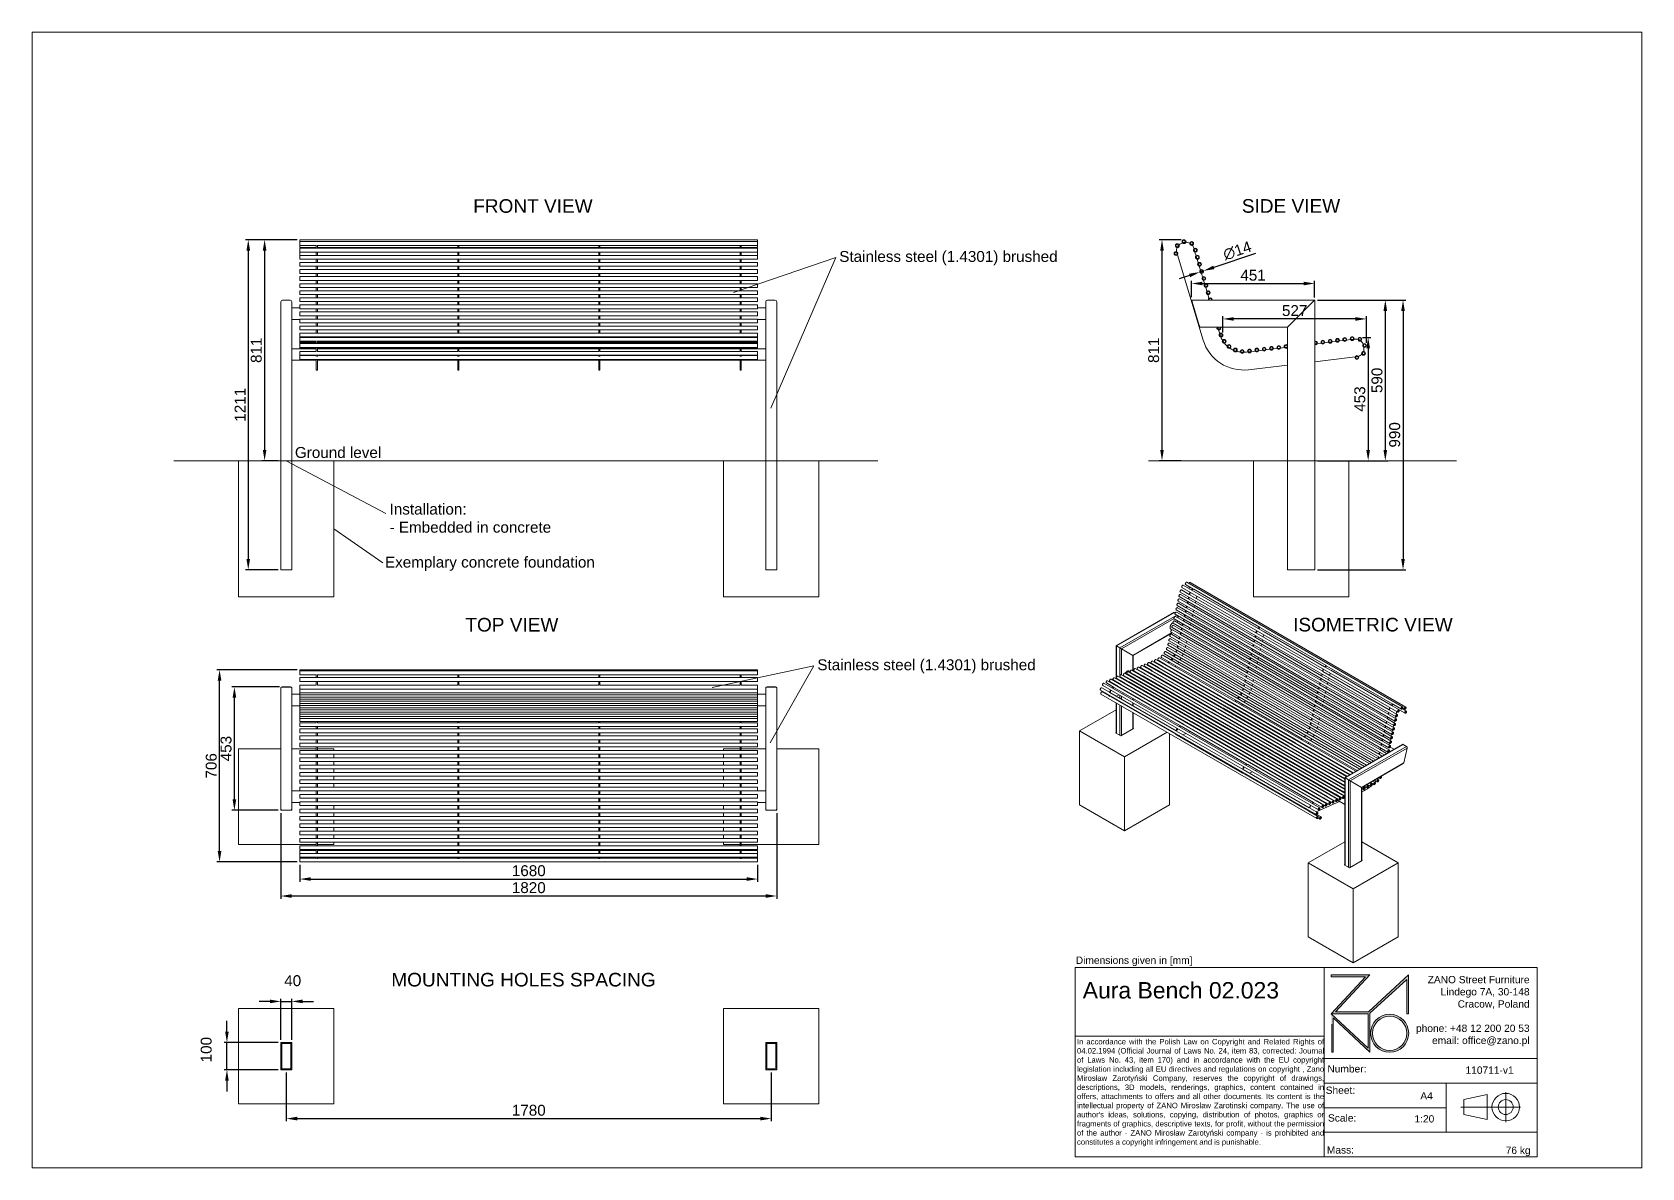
# Paper-space layout 'Layout1' of a CAD drawing. Header units: millimetres. Extents: x -15 to 281, y -7 to 201.
# The model-space entities are those that its viewports show. They can reach past a viewport. Long polylines and large blocks are cut down to what shows.
import ezdxf

# ---------------------------------------------------------------- set-up
doc = ezdxf.new("R2010")
doc.units = ezdxf.units.MM
doc.linetypes.add('HIDDEN', pattern=[1.905, 1.27, -0.635])
for name, color, linetype, lineweight in [('ZANO_O', 10, 'Continuous', 0), ('ZANO_R', 7, 'Continuous', 0), ('ZANO_R_przerywana', 7, 'HIDDEN', 0), ('ZANO_W', 1, 'Continuous', 0)]:
    doc.layers.add(name, color=color, linetype=linetype, lineweight=lineweight)
doc.layers.add('ZANO_P', color=7, linetype='Continuous', lineweight=0, true_color=0xffffff)
doc.styles.get("Standard").update_dxf_attribs({"font": 'ARIALUNI.TTF'})
doc.dimstyles.new('pl i ang', dxfattribs={"dimtxt": 50, "dimasz": 50, "dimexe": 1.25, "dimexo": 0.625, "dimgap": 10, "dimtad": 1, "dimtoh": 1, "dimtxsty": 'Standard', "dimcen": 2.5, "dimclrd": 1, "dimclre": 1, "dimclrt": 1, "dimadec": 0, "dimazin": 0, "dimtfac": 1, "dimtmove": 0, "dimatfit": 3, "dimfxl": 1, "dimarcsym": 1})

psp = doc.layouts.get("Layout1")

# ---------------------------------------------------------------- texts
at = {"layer": 'ZANO_O', "attachment_point": 1}
for s, insert, char_height, width in [('FRONT VIEW', (66.07, 170.58), 2.5, 27.6046), ('SIDE VIEW', (207.13, 170.59), 2.5, 22.2681), ('\\pxql;Stainless steel (1.4301) brushed', (133.25, 161.07), 2, 54.5279), ('Ground level', (33.35, 125.1), 2, 19.6442), ('\\pxql;Installation:\\P- Embedded in concrete', (50.72, 114.71), 2, 43.6982), ('\\pxql;Exemplary concrete foundation', (49.88, 104.98), 2, 40.9408), ('TOP VIEW', (64.63, 93.74), 2.5, 24.0457), ('ISOMETRIC VIEW', (216.54, 93.75), 2.5, 32.1424), ('\\pxql;Stainless steel (1.4301) brushed', (129.23, 86.14), 2, 54.5279), ('MOUNTING HOLES SPACING', (51.04, 28.6), 2.5, 51.246)]:
    psp.add_mtext(s, dxfattribs=dict(at, insert=insert, char_height=char_height, width=width))
at = {"layer": 'ZANO_R', "attachment_point": 1}
for s, insert, char_height, width in [('Dimensions given in [mm]', (176.66, 31.59), 1.3388, 1792.8014), ('\\pxqr;ZANO Street Furniture\\PLindego 7A, 30-148\\PCracow, Poland\\P\\Pphone: +48 12 200 20 53\\Pemail: office@zano.pl', (227.66, 28.03), 1.3388, 32.2827), ("\\pxqj;In accordance with the Polish Law on Copyright and Related Rights of 04.02.1994 (Official Journal of Laws No. 24, item 83, corrected: Journal of Laws No. 43, item 170) and in accordance with the EU copyright legislation including all EU directives and regulations on copyright , Zano Mirosław Zarotyński Company, reserves the copyright of drawings, descriptions, 3D models, renderings, graphics, content contained in offers, attachments to offers and all other documents. Its content is the intellectual property of ZANO Miroslaw Zarotinski company. The use of author's ideas, solutions, copying, distribution of photos, graphics or fragments of graphics, descriptive texts, for profit, without the permission of the author - ZANO Mirosław Zarotyński company - is prohibited and constitutes a copyright infringement and is punishable.", (176.88, 16.48), 1.00411, 45.2161), ('Number:', (222.83, 11.66), 1.339, 254.3232), ('110711-v1', (248.18, 11.42), 1.339, 10.9473), ('Sheet:', (222.52, 7.73), 1.339, 254.3232), ('A4', (239.89, 6.7), 1.339, 254.3232), ('Scale:', (222.94, 2.65), 1.339, 254.3232), ('1:20', (238.81, 2.48), 1.339, 4.2023), ('Mass:', (222.73, -3.22), 1.339, 254.3232), ('76 kg', (255.55, -3.3), 1.339, 5.8209)]:
    psp.add_mtext(s, dxfattribs=dict(at, insert=insert, char_height=char_height, width=width))
at = {"layer": 'ZANO_R', "color": 1, "insert": (177.93, 26.91), "char_height": 3.0126, "width": 44.3227, "attachment_point": 1}
psp.add_mtext('\\pxql;{\\C256;Aura Bench 02.023}', dxfattribs=at)

msp = doc.modelspace()

# ---------------------------------------------------------------- blocks, each defined once
blk = doc.blocks.new('*D434')
at = {"layer": 'ZANO_W', "color": 1, "lineweight": -2}
for p, q in [((256.9, 3296.5), (127.3, 3296.5)), ((137.3, 3256.5), (137.3, 2525.4)), ((186.9, 2485.4), (127.3, 2485.4))]:
    blk.add_line(p, q, dxfattribs=at)
at = {"layer": 'ZANO_W', "color": 1}
for points in [[(144, 3256.5), (130.6, 3256.5), (137.3, 3296.5)], [(130.6, 2525.4), (144, 2525.4), (137.3, 2485.4)]]:
    blk.add_solid(points, dxfattribs=at)
at = {"layer": 'ZANO_W', "color": 1, "insert": (106.9, 2891), "char_height": 40, "attachment_point": 5, "rotation": 90}
blk.add_mtext('811', dxfattribs=at)
blk = doc.blocks.new('*D435')
at = {"layer": 'ZANO_W', "color": 1, "lineweight": -2}
for p, q in [((256.9, 3296.5), (67.3, 3296.5)), ((77.3, 3256.5), (77.3, 2125.4)), ((186.9, 2085.4), (67.3, 2085.4))]:
    blk.add_line(p, q, dxfattribs=at)
at = {"layer": 'ZANO_W', "color": 1}
for points in [[(84, 3256.5), (70.6, 3256.5), (77.3, 3296.5)], [(70.6, 2125.4), (84, 2125.4), (77.3, 2085.4)]]:
    blk.add_solid(points, dxfattribs=at)
at = {"layer": 'ZANO_W', "color": 1, "insert": (47.2, 2691), "char_height": 40, "attachment_point": 5, "rotation": 90}
blk.add_mtext('1211', dxfattribs=at)
blk = doc.blocks.new('*D436')
at = {"layer": 'ZANO_W', "color": 1, "lineweight": -2}
for p, q in [((266.9, 1002.9), (266.9, 940.1)), ((306.9, 950.1), (1906.9, 950.1)), ((1946.9, 1002.9), (1946.9, 940.1))]:
    blk.add_line(p, q, dxfattribs=at)
at = {"layer": 'ZANO_W', "color": 1}
for points in [[(306.9, 956.8), (306.9, 943.5), (266.9, 950.1)], [(1906.9, 943.5), (1906.9, 956.8), (1946.9, 950.1)]]:
    blk.add_solid(points, dxfattribs=at)
at = {"layer": 'ZANO_W', "color": 1, "insert": (1106.9, 980.6), "char_height": 40, "attachment_point": 5}
blk.add_mtext('1680', dxfattribs=at)
blk = doc.blocks.new('*D437')
at = {"layer": 'ZANO_W', "color": 1, "lineweight": -2}
for p, q in [((196.9, 1192.6), (196.9, 877.9)), ((2016.9, 1192.6), (2016.9, 877.9)), ((1976.9, 887.9), (236.9, 887.9))]:
    blk.add_line(p, q, dxfattribs=at)
at = {"layer": 'ZANO_W', "color": 1}
for points in [[(236.9, 894.6), (236.9, 881.3), (196.9, 887.9)], [(1976.9, 881.3), (1976.9, 894.6), (2016.9, 887.9)]]:
    blk.add_solid(points, dxfattribs=at)
at = {"layer": 'ZANO_W', "color": 1, "insert": (1106.9, 918.4), "char_height": 40, "attachment_point": 5}
blk.add_mtext('1820', dxfattribs=at)
blk = doc.blocks.new('*D438')
at = {"layer": 'ZANO_W', "color": 1, "lineweight": -2}
for p, q in [((256.9, 1718.5), (-38, 1718.5)), ((-28, 1052.9), (-28, 1678.5)), ((256.9, 1012.9), (-38, 1012.9))]:
    blk.add_line(p, q, dxfattribs=at)
at = {"layer": 'ZANO_W', "color": 1}
for points in [[(-21.4, 1678.5), (-34.7, 1678.5), (-28, 1718.5)], [(-34.7, 1052.9), (-21.4, 1052.9), (-28, 1012.9)]]:
    blk.add_solid(points, dxfattribs=at)
at = {"layer": 'ZANO_W', "color": 1, "insert": (-58.5, 1365.7), "char_height": 40, "attachment_point": 5, "rotation": 90}
blk.add_mtext('706', dxfattribs=at)
blk = doc.blocks.new('*D439')
at = {"layer": 'ZANO_W', "color": 1, "lineweight": -2}
for p, q in [((-1, 390.3), (-1, 430.3)), ((186.9, 350.3), (-11, 350.3)), ((-1, 250.3), (-1, 350.3)), ((186.9, 250.3), (-11, 250.3)), ((-1, 210.3), (-1, 170.3))]:
    blk.add_line(p, q, dxfattribs=at)
at = {"layer": 'ZANO_W', "color": 1}
for points in [[(-7.7, 390.3), (5.6, 390.3), (-1, 350.3)], [(5.6, 210.3), (-7.7, 210.3), (-1, 250.3)]]:
    blk.add_solid(points, dxfattribs=at)
at = {"layer": 'ZANO_W', "color": 1, "insert": (-76.9, 324), "char_height": 40, "attachment_point": 5, "rotation": 90}
blk.add_mtext('100', dxfattribs=at)
blk = doc.blocks.new('*D440')
at = {"layer": 'ZANO_W', "color": 1, "lineweight": -2}
for p, q in [((156.9, 501.1), (116.9, 501.1)), ((196.9, 360.3), (196.9, 511.1)), ((196.9, 501.1), (236.9, 501.1)), ((236.9, 360.3), (236.9, 511.1)), ((276.9, 501.1), (316.9, 501.1))]:
    blk.add_line(p, q, dxfattribs=at)
at = {"layer": 'ZANO_W', "color": 1}
for points in [[(156.9, 494.5), (156.9, 507.8), (196.9, 501.1)], [(276.9, 507.8), (276.9, 494.5), (236.9, 501.1)]]:
    blk.add_solid(points, dxfattribs=at)
at = {"layer": 'ZANO_W', "color": 1, "insert": (240.5, 577), "char_height": 40, "attachment_point": 5}
blk.add_mtext('40', dxfattribs=at)
blk = doc.blocks.new('*D441')
at = {"layer": 'ZANO_W', "color": 1, "lineweight": -2}
for p, q in [((216.9, 240.3), (216.9, 61)), ((1996.9, 240.3), (1996.9, 61)), ((256.9, 71), (1956.9, 71))]:
    blk.add_line(p, q, dxfattribs=at)
at = {"layer": 'ZANO_W', "color": 1}
for points in [[(256.9, 77.7), (256.9, 64.3), (216.9, 71)], [(1956.9, 64.3), (1956.9, 77.7), (1996.9, 71)]]:
    blk.add_solid(points, dxfattribs=at)
at = {"layer": 'ZANO_W', "color": 1, "insert": (1106.9, 101.4), "char_height": 40, "attachment_point": 5}
blk.add_mtext('1780', dxfattribs=at)
blk = doc.blocks.new('*D442')
at = {"layer": 'ZANO_W', "color": 1, "lineweight": -2}
for p, q in [((3501.7, 3296.5), (3421.1, 3296.5)), ((3431.1, 3256.5), (3431.1, 2525.4)), ((3501.7, 2485.4), (3421.1, 2485.4))]:
    blk.add_line(p, q, dxfattribs=at)
at = {"layer": 'ZANO_W', "color": 1}
for points in [[(3437.8, 3256.5), (3424.5, 3256.5), (3431.1, 3296.5)], [(3424.5, 2525.4), (3437.8, 2525.4), (3431.1, 2485.4)]]:
    blk.add_solid(points, dxfattribs=at)
at = {"layer": 'ZANO_W', "color": 1, "insert": (3400.7, 2891), "char_height": 40, "attachment_point": 5, "rotation": 90}
blk.add_mtext('811', dxfattribs=at)
blk = doc.blocks.new('*D444')
at = {"layer": 'ZANO_W', "color": 1, "lineweight": -2}
for p, q in [((4167.1, 2938.4), (4197.8, 2938.4)), ((4187.8, 2898.4), (4187.8, 2525.4)), ((4126.5, 2485.4), (4197.8, 2485.4))]:
    blk.add_line(p, q, dxfattribs=at)
at = {"layer": 'ZANO_W', "color": 1}
for points in [[(4194.5, 2898.4), (4181.1, 2898.4), (4187.8, 2938.4)], [(4181.1, 2525.4), (4194.5, 2525.4), (4187.8, 2485.4)]]:
    blk.add_solid(points, dxfattribs=at)
at = {"layer": 'ZANO_W', "color": 1, "insert": (4157.3, 2711.9), "char_height": 40, "attachment_point": 5, "rotation": 90}
blk.add_mtext('453', dxfattribs=at)
blk = doc.blocks.new('*D445')
at = {"layer": 'ZANO_W', "color": 1, "lineweight": -2}
for p, q in [((3774.9, 3246.2), (3621.5, 3195.1)), ((3532.3, 3165.4), (3494.3, 3152.8)), ((3570.2, 3178.1), (3583.5, 3182.5))]:
    blk.add_line(p, q, dxfattribs=at)
at = {"layer": 'ZANO_W', "color": 1}
for points in [[(3619.3, 3201.5), (3623.6, 3188.8), (3583.5, 3182.5)], [(3534.4, 3159.1), (3530.2, 3171.8), (3570.2, 3178.1)]]:
    blk.add_solid(points, dxfattribs=at)
at = {"layer": 'ZANO_W', "color": 1, "insert": (3707.4, 3256.2), "char_height": 40, "attachment_point": 5, "rotation": 18.41352}
blk.add_mtext('∅14', dxfattribs=at)
blk = doc.blocks.new('*D446')
at = {"layer": 'ZANO_W', "color": 1, "lineweight": -2}
for p, q in [((4001.5, 3075.4), (4260.8, 3075.4)), ((4250.8, 3035.4), (4250.8, 2525.4)), ((4001.5, 2485.4), (4260.8, 2485.4))]:
    blk.add_line(p, q, dxfattribs=at)
at = {"layer": 'ZANO_W', "color": 1}
for points in [[(4257.4, 3035.4), (4244.1, 3035.4), (4250.8, 3075.4)], [(4244.1, 2525.4), (4257.4, 2525.4), (4250.8, 2485.4)]]:
    blk.add_solid(points, dxfattribs=at)
at = {"layer": 'ZANO_W', "color": 1, "insert": (4220.3, 2780.4), "char_height": 40, "attachment_point": 5, "rotation": 90}
blk.add_mtext('590', dxfattribs=at)
blk = doc.blocks.new('*D447')
at = {"layer": 'ZANO_W', "color": 1, "lineweight": -2}
for p, q in [((4001.5, 3075.4), (4325.8, 3075.4)), ((4315.8, 3035.4), (4315.8, 2125.4)), ((4001.5, 2085.4), (4325.8, 2085.4))]:
    blk.add_line(p, q, dxfattribs=at)
at = {"layer": 'ZANO_W', "color": 1}
for points in [[(4322.4, 3035.4), (4309.1, 3035.4), (4315.8, 3075.4)], [(4309.1, 2125.4), (4322.4, 2125.4), (4315.8, 2085.4)]]:
    blk.add_solid(points, dxfattribs=at)
at = {"layer": 'ZANO_W', "color": 1, "insert": (4285.3, 2580.4), "char_height": 40, "attachment_point": 5, "rotation": 90}
blk.add_mtext('990', dxfattribs=at)
blk = doc.blocks.new('*D448')
at = {"layer": 'ZANO_W', "color": 1, "lineweight": -2}
for p, q in [((191.5, 1655.4), (16.4, 1655.4)), ((26.4, 1242.6), (26.4, 1615.4)), ((186.9, 1202.6), (16.4, 1202.6))]:
    blk.add_line(p, q, dxfattribs=at)
at = {"layer": 'ZANO_W', "color": 1}
for points in [[(33.1, 1615.4), (19.7, 1615.4), (26.4, 1655.4)], [(19.7, 1242.6), (33.1, 1242.6), (26.4, 1202.6)]]:
    blk.add_solid(points, dxfattribs=at)
at = {"layer": 'ZANO_W', "color": 1, "insert": (-4, 1429), "char_height": 40, "attachment_point": 5, "rotation": 90}
blk.add_mtext('453', dxfattribs=at)
blk = doc.blocks.new('*D449')
at = {"layer": 'ZANO_W', "color": 1, "lineweight": -2}
for p, q in [((3539.7, 3085.4), (3539.7, 3146)), ((3579.7, 3136), (3951.2, 3136)), ((3991.2, 3085.1), (3991.2, 3146))]:
    blk.add_line(p, q, dxfattribs=at)
at = {"layer": 'ZANO_W', "color": 1}
for points in [[(3579.7, 3142.6), (3579.7, 3129.3), (3539.7, 3136)], [(3951.2, 3129.3), (3951.2, 3142.6), (3991.2, 3136)]]:
    blk.add_solid(points, dxfattribs=at)
at = {"layer": 'ZANO_W', "color": 1, "insert": (3765.4, 3166.4), "char_height": 40, "attachment_point": 5}
blk.add_mtext('451', dxfattribs=at)
blk = doc.blocks.new('*D450')
at = {"layer": 'ZANO_W', "color": 1, "lineweight": -2}
for p, q in [((3654.6, 2956.4), (3654.6, 3016)), ((4181.3, 2918.3), (4181.3, 3016)), ((4141.3, 3006), (3694.6, 3006))]:
    blk.add_line(p, q, dxfattribs=at)
at = {"layer": 'ZANO_W', "color": 1}
for points in [[(3694.6, 3012.6), (3694.6, 2999.3), (3654.6, 3006)], [(4141.3, 2999.3), (4141.3, 3012.6), (4181.3, 3006)]]:
    blk.add_solid(points, dxfattribs=at)
at = {"layer": 'ZANO_W', "color": 1, "insert": (3918, 3036.4), "char_height": 40, "attachment_point": 5}
blk.add_mtext('527', dxfattribs=at)

# ---------------------------------------------------------------- dimensions: what is measured, and where the dimension line sits
at = {"layer": 'ZANO_W'}
for base, p1, p2, picture, middle in [((77.3, 2085.4), (266.9, 3296.5), (196.9, 2085.4), '*D435', (47.2, 2691)), ((137.3, 2485.4), (266.9, 3296.5), (196.9, 2485.4), '*D434', (106.9, 2891)), ((3431.1, 2485.4), (3511.7, 3296.5), (3511.7, 2485.4), '*D442', (3400.7, 2891)), ((4250.8, 2485.4), (3991.5, 3075.4), (3991.5, 2485.4), '*D446', (4220.3, 2780.4)), ((4315.8, 2085.4), (3991.5, 3075.4), (3991.5, 2085.4), '*D447', (4285.3, 2580.4)), ((4187.8, 2485.4), (4157.1, 2938.4), (4116.5, 2485.4), '*D444', (4157.3, 2711.9)), ((-28, 1718.5), (266.9, 1012.9), (266.9, 1718.5), '*D438', (-58.5, 1365.7)), ((26.4, 1655.4), (196.9, 1202.6), (201.5, 1655.4), '*D448', (-4, 1429)), ((-1, 350.3), (196.9, 250.3), (196.9, 350.3), '*D439', (-76.9, 324))]:
    dim = msp.add_linear_dim(base=base, p1=p1, p2=p2, angle=90, dimstyle='pl i ang', override={"dimtxt": 40, "dimasz": 40, "dimexe": 10, "dimexo": 10, "dimtoh": 0, "dimdec": 0, "dimtdec": 0, "dimtmove": 1}, dxfattribs=at)
    dim.commit()
    dim.dimension.update_dxf_attribs({"geometry": picture, "text_midpoint": middle})
dim = msp.add_diameter_dim_2p(p1=(3570.2, 3178.1), p2=(3583.5, 3182.5), dimstyle='pl i ang', override={"dimtxt": 40, "dimasz": 40, "dimexe": 10, "dimexo": 10, "dimtoh": 0, "dimdec": 0, "dimtdec": 0, "dimtmove": 1}, dxfattribs=at)
dim.commit()
dim.dimension.update_dxf_attribs({"geometry": '*D445', "text_midpoint": (3707.4, 3256.2)})
for base, p1, p2, picture, middle in [((3991.1503, 3135.9789), (3539.7336, 3075.4471), (3991.1503, 3075.0612), '*D449', (3765.4419, 3166.4154)), ((3654.6, 3006), (4181.3, 2908.3), (3654.6, 2946.4), '*D450', (3918, 3036.4)), ((196.9, 887.9), (2016.9, 1202.6), (196.9, 1202.6), '*D437', (1106.9, 918.4)), ((1946.9, 950.1), (266.9, 1012.9), (1946.9, 1012.9), '*D436', (1106.9, 980.6)), ((236.9, 501.1), (196.9, 350.3), (236.9, 350.3), '*D440', (240.5, 577)), ((1996.9, 71), (216.9, 250.3), (1996.9, 250.3), '*D441', (1106.9, 101.4))]:
    dim = msp.add_linear_dim(base=base, p1=p1, p2=p2, dimstyle='pl i ang', override={"dimtxt": 40, "dimasz": 40, "dimexe": 10, "dimexo": 10, "dimtoh": 0, "dimdec": 0, "dimtdec": 0, "dimtmove": 1}, dxfattribs=at)
    dim.commit()
    dim.dimension.update_dxf_attribs({"geometry": picture, "text_midpoint": middle})

# ---------------------------------------------------------------- linework, layer by layer
at = {"layer": 'ZANO_R'}
for p, q in [((1946.9, 3296.5), (266.9, 3296.5)), ((266.9, 3296.5), (266.9, 3290)), ((1946.9, 3290), (266.9, 3290)), ((266.9, 3290), (266.9, 3283)), ((266.9, 3283), (266.9, 3276)), ((266.9, 3276), (326.9, 3276)), ((266.9, 3276), (266.9, 3267.8)), ((266.9, 3267.8), (326.9, 3267.8)), ((1946.9, 3265.1), (266.9, 3265.1)), ((266.9, 3265.1), (266.9, 3258.1)), ((266.9, 3258.1), (266.9, 3251.1)), ((266.9, 3251.1), (1946.9, 3251.1)), ((266.9, 3251.1), (266.9, 3246.3)), ((326.9, 3276.4), (326.9, 3266)), ((326.9, 3266), (326.9, 3265.1)), ((326.9, 3251.1), (326.9, 3239.2)), ((330.9, 3276.4), (330.9, 3266)), ((330.9, 3276), (845.9, 3276)), ((330.9, 3267.8), (845.9, 3267.8)), ((330.9, 3266), (330.9, 3265.1)), ((330.9, 3251.1), (330.9, 3239.2)), ((845.9, 3276.4), (845.9, 3266)), ((845.9, 3266), (845.9, 3265.1)), ((845.9, 3251.1), (845.9, 3239.2)), ((849.9, 3276.4), (849.9, 3266)), ((849.9, 3276), (1363.9, 3276)), ((849.9, 3267.8), (1363.9, 3267.8)), ((849.9, 3266), (849.9, 3265.1)), ((849.9, 3251.1), (849.9, 3239.2)), ((1363.9, 3276.4), (1363.9, 3266)), ((1363.9, 3266), (1363.9, 3265.1)), ((1363.9, 3251.1), (1363.9, 3239.2)), ((1367.9, 3276.4), (1367.9, 3266)), ((1367.9, 3276), (1882.9, 3276)), ((1367.9, 3267.8), (1882.9, 3267.8)), ((1367.9, 3266), (1367.9, 3265.1)), ((1367.9, 3251.1), (1367.9, 3239.2)), ((1882.9, 3276.4), (1882.9, 3266)), ((1882.9, 3266), (1882.9, 3265.1)), ((1882.9, 3251.1), (1882.9, 3239.2)), ((1886.9, 3276.4), (1886.9, 3266)), ((1886.9, 3276), (1946.9, 3276)), ((1886.9, 3267.8), (1946.9, 3267.8)), ((1886.9, 3266), (1886.9, 3265.1)), ((1886.9, 3251.1), (1886.9, 3239.2)), ((1946.9, 3296.5), (1946.9, 3290)), ((1946.9, 3290), (1946.9, 3283)), ((1946.9, 3283), (1946.9, 3276)), ((1946.9, 3276), (1946.9, 3267.8)), ((1946.9, 3265.1), (1946.9, 3258.1)), ((1946.9, 3258.1), (1946.9, 3251.1)), ((1946.9, 3251.1), (1946.9, 3246.3)), ((3505.5, 3284.6), (3506.4, 3284.9)), ((3508.6, 3285.5), (3510.3, 3286)), ((3547.7, 3266), (3548.6, 3263.3)), ((3549.2, 3261.1), (3551.6, 3253.4)), ((3552.2, 3251.2), (3556.4, 3237.4)), ((266.9, 3246.3), (266.9, 3239.3)), ((266.9, 3239.3), (326.9, 3239.3)), ((1946.9, 3239.2), (266.9, 3239.2)), ((266.9, 3239.2), (266.9, 3232.2)), ((266.9, 3232.2), (266.9, 3225.2)), ((266.9, 3225.2), (1946.9, 3225.2)), ((1946.9, 3213.2), (266.9, 3213.2)), ((266.9, 3213.2), (266.9, 3206.2)), ((266.9, 3206.2), (266.9, 3199.2)), ((266.9, 3199.2), (1946.9, 3199.2)), ((326.9, 3225.2), (326.9, 3213.2)), ((326.9, 3199.2), (326.9, 3187.3)), ((330.9, 3239.3), (845.9, 3239.3)), ((330.9, 3225.2), (330.9, 3213.2)), ((330.9, 3199.2), (330.9, 3187.3)), ((845.9, 3225.2), (845.9, 3213.2)), ((845.9, 3199.2), (845.9, 3187.3)), ((849.9, 3239.3), (1363.9, 3239.3)), ((849.9, 3225.2), (849.9, 3213.2)), ((849.9, 3199.2), (849.9, 3187.3)), ((1363.9, 3225.2), (1363.9, 3213.2)), ((1363.9, 3199.2), (1363.9, 3187.3)), ((1367.9, 3239.3), (1882.9, 3239.3)), ((1367.9, 3225.2), (1367.9, 3213.2)), ((1367.9, 3199.2), (1367.9, 3187.3)), ((1882.9, 3225.2), (1882.9, 3213.2)), ((1882.9, 3199.2), (1882.9, 3187.3)), ((1886.9, 3239.3), (1946.9, 3239.3)), ((1886.9, 3225.2), (1886.9, 3213.2)), ((1886.9, 3199.2), (1886.9, 3187.3)), ((1946.9, 3246.3), (1946.9, 3239.3)), ((1946.9, 3239.2), (1946.9, 3232.2)), ((1946.9, 3232.2), (1946.9, 3225.2)), ((1946.9, 3213.2), (1946.9, 3206.2)), ((1946.9, 3206.2), (1946.9, 3199.2)), ((3486.7, 3243.4), (3485.5, 3247.2)), ((3582.1, 2928.5), (3487.4, 3241.1)), ((3557.1, 3235.1), (3559.4, 3227.5)), ((3560.1, 3225.3), (3564.3, 3211.4)), ((3565, 3209.2), (3567.3, 3201.5)), ((3568, 3199.3), (3572.2, 3185.5)), ((1946.9, 3187.3), (266.9, 3187.3)), ((266.9, 3187.3), (266.9, 3180.3)), ((266.9, 3180.3), (266.9, 3173.3)), ((266.9, 3173.3), (1946.9, 3173.3)), ((1946.9, 3161.4), (266.9, 3161.4)), ((266.9, 3161.4), (266.9, 3154.4)), ((266.9, 3154.4), (266.9, 3147.4)), ((266.9, 3147.4), (1946.9, 3147.4)), ((1946.9, 3135.4), (266.9, 3135.4)), ((266.9, 3135.4), (266.9, 3128.4)), ((326.9, 3173.3), (326.9, 3161.4)), ((326.9, 3147.4), (326.9, 3135.4)), ((330.9, 3173.3), (330.9, 3161.4)), ((330.9, 3147.4), (330.9, 3135.4)), ((845.9, 3173.3), (845.9, 3161.4)), ((845.9, 3147.4), (845.9, 3135.4)), ((849.9, 3173.3), (849.9, 3161.4)), ((849.9, 3147.4), (849.9, 3135.4)), ((1363.9, 3173.3), (1363.9, 3161.4)), ((1363.9, 3147.4), (1363.9, 3135.4)), ((1367.9, 3173.3), (1367.9, 3161.4)), ((1367.9, 3147.4), (1367.9, 3135.4)), ((1882.9, 3173.3), (1882.9, 3161.4)), ((1882.9, 3147.4), (1882.9, 3135.4)), ((1886.9, 3173.3), (1886.9, 3161.4)), ((1886.9, 3147.4), (1886.9, 3135.4)), ((1946.9, 3187.3), (1946.9, 3180.3)), ((1946.9, 3180.3), (1946.9, 3173.3)), ((1946.9, 3161.4), (1946.9, 3154.4)), ((1946.9, 3154.4), (1946.9, 3147.4)), ((1946.9, 3135.4), (1946.9, 3128.4)), ((3572.8, 3183.3), (3575.1, 3175.6)), ((3575.8, 3173.4), (3580, 3159.5)), ((3580.7, 3157.3), (3583, 3149.7)), ((3583.7, 3147.4), (3587.9, 3133.6)), ((3588.6, 3131.4), (3590.9, 3123.7)), ((230.5, 3075.4), (203.3, 3075.4)), ((266.9, 3128.4), (266.9, 3121.4)), ((266.9, 3121.4), (1946.9, 3121.4)), ((1946.9, 3109.5), (266.9, 3109.5)), ((266.9, 3109.5), (266.9, 3102.5)), ((266.9, 3102.5), (266.9, 3095.5)), ((266.9, 3095.5), (1946.9, 3095.5)), ((1946.9, 3083.5), (266.9, 3083.5)), ((266.9, 3083.5), (266.9, 3076.5)), ((266.9, 3076.5), (266.9, 3069.5)), ((326.9, 3121.4), (326.9, 3109.5)), ((326.9, 3095.5), (326.9, 3083.5)), ((330.9, 3121.4), (330.9, 3109.5)), ((330.9, 3095.5), (330.9, 3083.5)), ((845.9, 3121.4), (845.9, 3109.5)), ((845.9, 3095.5), (845.9, 3083.5)), ((849.9, 3121.4), (849.9, 3109.5)), ((849.9, 3095.5), (849.9, 3083.5)), ((1363.9, 3121.4), (1363.9, 3109.5)), ((1363.9, 3095.5), (1363.9, 3083.5)), ((1367.9, 3121.4), (1367.9, 3109.5)), ((1367.9, 3095.5), (1367.9, 3083.5)), ((1882.9, 3121.4), (1882.9, 3109.5)), ((1882.9, 3095.5), (1882.9, 3083.5)), ((1886.9, 3121.4), (1886.9, 3109.5)), ((1886.9, 3095.5), (1886.9, 3083.5)), ((1946.9, 3128.4), (1946.9, 3121.4)), ((1946.9, 3109.5), (1946.9, 3102.5)), ((1946.9, 3102.5), (1946.9, 3095.5)), ((1946.9, 3083.5), (1946.9, 3076.5)), ((1946.9, 3076.5), (1946.9, 3069.5)), ((1983.3, 3075.4), (2010.5, 3075.4)), ((3540.2, 3073.9), (3538.8, 3073.5)), ((3539.6, 3070.6), (3538.8, 3073.5)), ((3991.5, 3075.4), (3539.7, 3075.4)), ((3591.5, 3121.5), (3595.7, 3107.7)), ((3596.4, 3105.4), (3598.7, 3097.8)), ((3599.4, 3095.5), (3603.6, 3081.7)), ((3604.3, 3079.5), (3605.5, 3075.4)), ((3613.3, 3076.5), (3613.2, 3075.4)), ((3615.3, 3076.5), (3615.2, 3075.4)), ((3991.5, 2485.4), (3991.5, 3075.4)), ((196.9, 2485.4), (196.9, 3069)), ((236.9, 2485.4), (236.9, 3069)), ((266.9, 3046.1), (236.9, 3046.1)), ((266.9, 3069.5), (1946.9, 3069.5)), ((1946.9, 3057.6), (266.9, 3057.6)), ((266.9, 3057.6), (266.9, 3050.6)), ((266.9, 3050.6), (266.9, 3043.6)), ((266.9, 3043.6), (1946.9, 3043.6)), ((1946.9, 3031.6), (266.9, 3031.6)), ((266.9, 3031.6), (266.9, 3024.6)), ((266.9, 3024.6), (266.9, 3017.6)), ((266.9, 3017.6), (1946.9, 3017.6)), ((326.9, 3069.5), (326.9, 3057.6)), ((326.9, 3043.6), (326.9, 3031.6)), ((326.9, 3017.6), (326.9, 3005.7)), ((330.9, 3069.5), (330.9, 3057.6)), ((330.9, 3043.6), (330.9, 3031.6)), ((330.9, 3017.6), (330.9, 3005.7)), ((845.9, 3069.5), (845.9, 3057.6)), ((845.9, 3043.6), (845.9, 3031.6)), ((845.9, 3017.6), (845.9, 3005.7)), ((849.9, 3069.5), (849.9, 3057.6)), ((849.9, 3043.6), (849.9, 3031.6)), ((849.9, 3017.6), (849.9, 3005.7)), ((1363.9, 3069.5), (1363.9, 3057.6)), ((1363.9, 3043.6), (1363.9, 3031.6)), ((1363.9, 3017.6), (1363.9, 3005.7)), ((1367.9, 3069.5), (1367.9, 3057.6)), ((1367.9, 3043.6), (1367.9, 3031.6)), ((1367.9, 3017.6), (1367.9, 3005.7)), ((1882.9, 3069.5), (1882.9, 3057.6)), ((1882.9, 3043.6), (1882.9, 3031.6)), ((1882.9, 3017.6), (1882.9, 3005.7)), ((1886.9, 3069.5), (1886.9, 3057.6)), ((1886.9, 3043.6), (1886.9, 3031.6)), ((1886.9, 3017.6), (1886.9, 3005.7)), ((1946.9, 3057.6), (1946.9, 3050.6)), ((1946.9, 3050.6), (1946.9, 3043.6)), ((1976.9, 3046.1), (1946.9, 3046.1)), ((1946.9, 3031.6), (1946.9, 3024.6)), ((1946.9, 3024.6), (1946.9, 3017.6)), ((1976.9, 2485.4), (1976.9, 3069)), ((2016.9, 2485.4), (2016.9, 3069)), ((3541.1, 3071.1), (3539.6, 3070.6)), ((3567.3, 2979.4), (3539.6, 3070.6)), ((3568.1, 2981.8), (3541.7, 3069)), ((3985.1, 3069), (3897.9, 2981.8)), ((236.9, 3003.7), (266.9, 3003.7)), ((1946.9, 3005.7), (266.9, 3005.7)), ((266.9, 3005.7), (266.9, 2998.7)), ((266.9, 2998.7), (266.9, 2991.7)), ((266.9, 2991.7), (1946.9, 2991.7)), ((1946.9, 2979.8), (266.9, 2979.8)), ((266.9, 2979.8), (266.9, 2972.8)), ((266.9, 2972.8), (266.9, 2965.8)), ((266.9, 2965.8), (1946.9, 2965.8)), ((326.9, 2991.7), (326.9, 2979.8)), ((326.9, 2965.8), (326.9, 2953.9)), ((330.9, 2991.7), (330.9, 2979.8)), ((330.9, 2965.8), (330.9, 2953.9)), ((845.9, 2991.7), (845.9, 2979.8)), ((845.9, 2965.8), (845.9, 2953.9)), ((849.9, 2991.7), (849.9, 2979.8)), ((849.9, 2965.8), (849.9, 2953.9)), ((1363.9, 2991.7), (1363.9, 2979.8)), ((1363.9, 2965.8), (1363.9, 2953.9)), ((1367.9, 2991.7), (1367.9, 2979.8)), ((1367.9, 2965.8), (1367.9, 2953.9)), ((1882.9, 2991.7), (1882.9, 2979.8)), ((1882.9, 2965.8), (1882.9, 2953.9)), ((1886.9, 2991.7), (1886.9, 2979.8)), ((1886.9, 2965.8), (1886.9, 2953.9)), ((1946.9, 3005.7), (1946.9, 2998.7)), ((1946.9, 3003.7), (1976.9, 3003.7)), ((1946.9, 2998.7), (1946.9, 2991.7)), ((1946.9, 2979.8), (1946.9, 2972.8)), ((1946.9, 2972.8), (1946.9, 2965.8)), ((3568.7, 2979.9), (3567.3, 2979.4)), ((3568.1, 2976.6), (3567.3, 2979.4)), ((3569.6, 2977), (3568.1, 2976.6)), ((3891.5, 2975.4), (3570, 2975.4)), ((3635.8, 2975.4), (3638, 2968.1)), ((3638.7, 2965.8), (3642.9, 2952)), ((3891.5, 2485.4), (3891.5, 2975.4)), ((326.9, 2896.6), (236.9, 2896.6)), ((1946.9, 2953.9), (266.9, 2953.9)), ((266.9, 2953.9), (266.9, 2946.9)), ((266.9, 2946.9), (266.9, 2940.7)), ((1946.9, 2940.7), (266.9, 2940.7)), ((266.9, 2940.7), (266.9, 2938.4)), ((1946.9, 2938.4), (266.9, 2938.4)), ((266.9, 2938.4), (266.9, 2931.4)), ((266.9, 2931.4), (266.9, 2924.4)), ((266.9, 2924.4), (326.9, 2924.4)), ((266.9, 2924.4), (266.9, 2923.5)), ((266.9, 2923.5), (326.9, 2923.5)), ((266.9, 2923.5), (266.9, 2920.3)), ((266.9, 2920.3), (326.9, 2920.3)), ((266.9, 2920.3), (266.9, 2917)), ((266.9, 2917), (326.9, 2917)), ((266.9, 2917), (266.9, 2915.3)), ((1946.9, 2915.3), (266.9, 2915.3)), ((266.9, 2915.3), (266.9, 2908.3)), ((266.9, 2908.3), (266.9, 2901.3)), ((266.9, 2901.3), (1946.9, 2901.3)), ((266.9, 2901.3), (266.9, 2900.8)), ((266.9, 2900.8), (326.9, 2900.8)), ((266.9, 2900.8), (266.9, 2897.6)), ((266.9, 2897.6), (326.9, 2897.6)), ((266.9, 2897.6), (266.9, 2896.6)), ((326.9, 2925.4), (326.9, 2915.3)), ((326.9, 2901.3), (326.9, 2900.7)), ((326.9, 2900.7), (326.9, 2886.9)), ((330.9, 2925.4), (330.9, 2915.3)), ((330.9, 2924.4), (845.9, 2924.4)), ((330.9, 2923.5), (845.9, 2923.5)), ((330.9, 2920.3), (845.9, 2920.3)), ((330.9, 2917), (845.9, 2917)), ((330.9, 2901.3), (330.9, 2900.7)), ((330.9, 2900.8), (845.9, 2900.8)), ((330.9, 2900.7), (330.9, 2886.9)), ((330.9, 2897.6), (845.9, 2897.6)), ((845.9, 2896.6), (330.9, 2896.6)), ((845.9, 2925.4), (845.9, 2915.3)), ((845.9, 2901.3), (845.9, 2900.7)), ((845.9, 2900.7), (845.9, 2886.9)), ((849.9, 2925.4), (849.9, 2915.3)), ((849.9, 2924.4), (1363.9, 2924.4)), ((849.9, 2923.5), (1363.9, 2923.5)), ((849.9, 2920.3), (1363.9, 2920.3)), ((849.9, 2917), (1363.9, 2917)), ((849.9, 2901.3), (849.9, 2900.7)), ((849.9, 2900.8), (1363.9, 2900.8)), ((849.9, 2900.7), (849.9, 2886.9)), ((849.9, 2897.6), (1363.9, 2897.6)), ((1363.9, 2896.6), (849.9, 2896.6)), ((1363.9, 2925.4), (1363.9, 2915.3)), ((1363.9, 2901.3), (1363.9, 2900.7)), ((1363.9, 2900.7), (1363.9, 2886.9)), ((1367.9, 2925.4), (1367.9, 2915.3)), ((1367.9, 2924.4), (1882.9, 2924.4)), ((1367.9, 2923.5), (1882.9, 2923.5)), ((1367.9, 2920.3), (1882.9, 2920.3)), ((1367.9, 2917), (1882.9, 2917)), ((1367.9, 2901.3), (1367.9, 2900.7)), ((1367.9, 2900.8), (1882.9, 2900.8)), ((1367.9, 2900.7), (1367.9, 2886.9)), ((1367.9, 2897.6), (1882.9, 2897.6)), ((1882.9, 2896.6), (1367.9, 2896.6)), ((1882.9, 2925.4), (1882.9, 2915.3)), ((1882.9, 2901.3), (1882.9, 2900.7)), ((1882.9, 2900.7), (1882.9, 2886.9)), ((1886.9, 2925.4), (1886.9, 2915.3)), ((1886.9, 2924.4), (1946.9, 2924.4)), ((1886.9, 2923.5), (1946.9, 2923.5)), ((1886.9, 2920.3), (1946.9, 2920.3)), ((1886.9, 2917), (1946.9, 2917)), ((1886.9, 2901.3), (1886.9, 2900.7)), ((1886.9, 2900.8), (1946.9, 2900.8)), ((1886.9, 2900.7), (1886.9, 2886.9)), ((1886.9, 2897.6), (1946.9, 2897.6)), ((1976.9, 2896.6), (1886.9, 2896.6)), ((1946.9, 2953.9), (1946.9, 2946.9)), ((1946.9, 2946.9), (1946.9, 2940.7)), ((1946.9, 2940.7), (1946.9, 2938.4)), ((1946.9, 2938.4), (1946.9, 2931.4)), ((1946.9, 2931.4), (1946.9, 2924.4)), ((1946.9, 2924.4), (1946.9, 2923.5)), ((1946.9, 2923.5), (1946.9, 2920.3)), ((1946.9, 2920.3), (1946.9, 2917)), ((1946.9, 2917), (1946.9, 2915.3)), ((1946.9, 2915.3), (1946.9, 2908.3)), ((1946.9, 2908.3), (1946.9, 2901.3)), ((1946.9, 2901.3), (1946.9, 2900.8)), ((1946.9, 2900.8), (1946.9, 2897.6)), ((1946.9, 2897.6), (1946.9, 2896.6)), ((3643.6, 2949.8), (3644.3, 2947.3)), ((3644.3, 2947.3), (3646.1, 2942.1)), ((3829.2, 2894.7), (3837.1, 2895.6)), ((3839.5, 2895.9), (3853.8, 2897.6)), ((3856.1, 2897.9), (3864.1, 2898.9)), ((3866.4, 2899.1), (3880.7, 2900.9)), ((3883, 2901.1), (3891, 2902.1)), ((3991.5, 2914.2), (3998.6, 2915)), ((4000.9, 2915.3), (4015.3, 2917.1)), ((4017.6, 2917.3), (4025.5, 2918.3)), ((4027.8, 2918.6), (4042.2, 2920.3)), ((4044.5, 2920.6), (4052.5, 2921.5)), ((4054.8, 2921.8), (4069.1, 2923.5)), ((4071.4, 2923.8), (4079.4, 2924.8)), ((4081.7, 2925), (4096, 2926.8)), ((4098.3, 2927), (4106.3, 2928)), ((4108.6, 2928.3), (4122.9, 2930)), ((4125.2, 2930.3), (4133.2, 2931.2)), ((4135.5, 2931.5), (4138.3, 2931.8)), ((4171.7, 2905.6), (4171.9, 2903.9)), ((4172.2, 2901.6), (4172.3, 2900.7)), ((236.9, 2854.2), (326.9, 2854.2)), ((326.9, 2886.9), (266.9, 2886.9)), ((266.9, 2886.9), (266.9, 2879.9)), ((266.9, 2879.9), (266.9, 2872.9)), ((266.9, 2872.9), (1946.9, 2872.9)), ((326.9, 2871.3), (266.9, 2871.3)), ((266.9, 2871.3), (266.9, 2857.3)), ((266.9, 2857.3), (1946.9, 2857.3)), ((326.9, 2872.9), (326.9, 2868.6)), ((326.9, 2857.3), (326.9, 2819.6)), ((845.9, 2886.9), (330.9, 2886.9)), ((330.9, 2872.9), (330.9, 2868.6)), ((845.9, 2871.3), (330.9, 2871.3)), ((330.9, 2857.3), (330.9, 2819.6)), ((330.9, 2854.2), (845.9, 2854.2)), ((845.9, 2872.9), (845.9, 2868.6)), ((845.9, 2857.3), (845.9, 2819.6)), ((1363.9, 2886.9), (849.9, 2886.9)), ((849.9, 2872.9), (849.9, 2868.6)), ((1363.9, 2871.3), (849.9, 2871.3)), ((849.9, 2857.3), (849.9, 2819.6)), ((849.9, 2854.2), (1363.9, 2854.2)), ((1363.9, 2872.9), (1363.9, 2868.6)), ((1363.9, 2857.3), (1363.9, 2819.6)), ((1882.9, 2886.9), (1367.9, 2886.9)), ((1367.9, 2872.9), (1367.9, 2868.6)), ((1882.9, 2871.3), (1367.9, 2871.3)), ((1367.9, 2857.3), (1367.9, 2819.6)), ((1367.9, 2854.2), (1882.9, 2854.2)), ((1882.9, 2872.9), (1882.9, 2868.6)), ((1882.9, 2857.3), (1882.9, 2819.6)), ((1946.9, 2886.9), (1886.9, 2886.9)), ((1886.9, 2872.9), (1886.9, 2868.6)), ((1946.9, 2871.3), (1886.9, 2871.3)), ((1886.9, 2857.3), (1886.9, 2819.6)), ((1886.9, 2854.2), (1976.9, 2854.2)), ((1946.9, 2886.9), (1946.9, 2879.9)), ((1946.9, 2879.9), (1946.9, 2872.9)), ((1946.9, 2871.3), (1946.9, 2857.3)), ((3741.2, 2884.1), (3746.2, 2884.7)), ((3748.5, 2885), (3756.4, 2885.9)), ((3891.5, 2836.7), (3749, 2819.6)), ((3758.7, 2886.2), (3773.1, 2887.9)), ((3775.4, 2888.2), (3783.3, 2889.2)), ((3785.6, 2889.4), (3800, 2891.2)), ((3802.3, 2891.4), (3810.2, 2892.4)), ((3812.5, 2892.7), (3826.9, 2894.4)), ((4139.8, 2866.6), (3991.5, 2848.7)), ((4146.1, 2867.3), (4142.1, 2866.8)), ((326.9, 2819.6), (326.9, 2818.4)), ((326.9, 2818.4), (330.9, 2818.4)), ((330.9, 2819.6), (330.9, 2818.4)), ((845.9, 2819.6), (845.9, 2818.4)), ((845.9, 2818.4), (849.9, 2818.4)), ((849.9, 2819.6), (849.9, 2818.4)), ((1363.9, 2819.6), (1363.9, 2818.4)), ((1363.9, 2818.4), (1367.9, 2818.4)), ((1367.9, 2819.6), (1367.9, 2818.4)), ((1882.9, 2819.6), (1882.9, 2818.4)), ((1882.9, 2818.4), (1886.9, 2818.4)), ((1886.9, 2819.6), (1886.9, 2818.4)), ((-195.7, 2485.4), (2388.5, 2485.4)), ((41.9, 2485.4), (-45.5, 2485.4)), ((391.9, 2485.4), (41.9, 2485.4)), ((41.9, 2485.4), (391.9, 2485.4)), ((196.9, 2485.4), (236.9, 2485.4)), ((2171.9, 2485.4), (1821.9, 2485.4)), ((1821.9, 2485.4), (2171.9, 2485.4)), ((1976.9, 2485.4), (2016.9, 2485.4)), ((4512.2, 2485.4), (3381.3, 2485.4)), ((4116.5, 2485.4), (3766.5, 2485.4)), ((3766.5, 2485.4), (4116.5, 2485.4)), ((3891.5, 2485.4), (3991.5, 2485.4)), ((3530.9, 1994.9), (3502.8, 2011.2)), ((3504.5, 2020.3), (4296.4, 1563.1)), ((4301.1, 1571.2), (3509.1, 2028.4)), ((3517.7, 2031.5), (3544.7, 2015.9)), ((4314.3, 1582.4), (3522.4, 2039.6)), ((3531.4, 2015.9), (3539.2, 2011.4)), ((4325.9, 1581), (3533.9, 2038.2)), ((3547.9, 2014.1), (3789.3, 1874.7)), ((3487, 1954.3), (4278.9, 1497.1)), ((3490.7, 1970.6), (4282.6, 1513.4)), ((3519.8, 1946.1), (3491.6, 1962.4)), ((3494.4, 1986.8), (4286.3, 1529.6)), ((3523.5, 1962.4), (3495.3, 1978.7)), ((3498.1, 2003.1), (4290.1, 1545.9)), ((3527.2, 1978.7), (3499.1, 1994.9)), ((3521.3, 1952.9), (3519.8, 1946.1)), ((3523.2, 1951.8), (3521.7, 1945)), ((3525.1, 1969.1), (3523.5, 1962.4)), ((3526.9, 1968), (3525.4, 1961.3)), ((3768.2, 1821.2), (3525.5, 1961.2)), ((3528.8, 1985.4), (3527.2, 1978.7)), ((3530.6, 1984.3), (3529.1, 1977.6)), ((3771.9, 1837.4), (3529.2, 1977.5)), ((3531.3, 1996.6), (3530.9, 1994.9)), ((3533.2, 1995.5), (3531.3, 1996.6)), ((3533.2, 1995.5), (3532.8, 1993.8)), ((3775.6, 1853.7), (3532.9, 1993.8)), ((3550, 1947.1), (3551.5, 1953.9)), ((3553.7, 1963.4), (3555.2, 1970.1)), ((3557.4, 1979.6), (3559.4, 1988.6)), ((3561.5, 1998.5), (3783.8, 1870.1)), ((3561.6, 1998.1), (3561.7, 1998.4)), ((3474.4, 1928.8), (3262.6, 1806.5)), ((3263.8, 1805.7), (3476.8, 1928.7)), ((3276.7, 1798.3), (3485, 1918.6)), ((3282.7, 1794.9), (3475.3, 1906)), ((3475.9, 1905.5), (4267.8, 1448.3)), ((3479.5, 1927.1), (3476.8, 1928.7)), ((3505, 1881.1), (3476.8, 1897.4)), ((3479.6, 1921.8), (4271.5, 1464.6)), ((3508.7, 1897.4), (3480.5, 1913.6)), ((3483.3, 1938.1), (4275.2, 1480.9)), ((3512.4, 1913.6), (3484.2, 1929.9)), ((3484.5, 1911.3), (3491.1, 1915.1)), ((3486.4, 1891.9), (3487.9, 1898.6)), ((3516.1, 1929.9), (3487.9, 1946.1)), ((3490.1, 1908.1), (3491.6, 1914.8)), ((3510.2, 1904.1), (3508.7, 1897.3)), ((3512.1, 1903), (3510.6, 1896.3)), ((3753.4, 1756.1), (3510.7, 1896.2)), ((3513.9, 1920.4), (3512.4, 1913.6)), ((3515.8, 1919.3), (3514.3, 1912.5)), ((3757.1, 1772.4), (3514.4, 1912.5)), ((3517.6, 1936.6), (3516.1, 1929.9)), ((3519.5, 1935.5), (3518, 1928.8)), ((3760.8, 1788.6), (3518.1, 1928.7)), ((3764.5, 1804.9), (3521.8, 1945)), ((3538.9, 1898.3), (3540.4, 1905.1)), ((3542.6, 1914.6), (3544.1, 1921.3)), ((3546.3, 1930.9), (3547.8, 1937.6)), ((3323.8, 1771.1), (3468.4, 1854.6)), ((3325.1, 1770.4), (3469.7, 1853.9)), ((3461, 1840.5), (4230.4, 1396.4)), ((3490.2, 1816), (3462, 1832.3)), ((3463.4, 1867), (3467.3, 1864.7)), ((3464.7, 1856.8), (4246.3, 1405.6)), ((3493.9, 1832.3), (3465.7, 1848.6)), ((3468.4, 1873), (4260.4, 1415.8)), ((3497.6, 1848.6), (3469.4, 1864.8)), ((3472.2, 1889.3), (4264.1, 1432.1)), ((3501.3, 1864.8), (3473.1, 1881.1)), ((3495.4, 1839), (3493.9, 1832.3)), ((3497.3, 1838), (3495.8, 1831.2)), ((3499.1, 1855.3), (3497.6, 1848.6)), ((3501, 1854.2), (3499.5, 1847.5)), ((3742.2, 1707.3), (3499.6, 1847.4)), ((3502.8, 1871.6), (3501.3, 1864.8)), ((3504.7, 1870.5), (3503.2, 1863.7)), ((3745.9, 1723.6), (3503.3, 1863.7)), ((3506.5, 1887.8), (3505, 1881.1)), ((3508.4, 1886.7), (3506.9, 1880)), ((3749.6, 1739.9), (3507, 1879.9)), ((3531.4, 1865.8), (3533, 1872.6)), ((3535.2, 1882.1), (3536.7, 1888.8)), ((3773.4, 1844.2), (3771.9, 1837.4)), ((3775.3, 1843.1), (3773.8, 1836.3)), ((4016.1, 1696.5), (3773.9, 1836.3)), ((3776, 1855.4), (3775.6, 1853.7)), ((3777.9, 1854.3), (3776, 1855.4)), ((3777.9, 1854.3), (3777.5, 1852.6)), ((4019.8, 1712.7), (3777.6, 1852.5)), ((3792.5, 1872.8), (4033.5, 1733.7)), ((3802, 1838.4), (3804.1, 1847.4)), ((3806.2, 1857.2), (4028, 1729.2)), ((3806.3, 1856.9), (3806.3, 1857.2)), ((3262.6, 1806.5), (3262.6, 1685.7)), ((3276.7, 1798.3), (3263.8, 1805.7)), ((3263.8, 1685), (3263.8, 1805.7)), ((3276.7, 1695.4), (3276.7, 1798.3)), ((3323.8, 1771.1), (3282.7, 1794.9)), ((3282.7, 1699.9), (3282.7, 1794.9)), ((3439.7, 1776.9), (4164.6, 1358.4)), ((4174, 1363.8), (3444.3, 1785)), ((3448.2, 1792.1), (4182, 1368.4)), ((4191.4, 1373.8), (3452.8, 1800.2)), ((3453.6, 1808), (4198.5, 1378)), ((3457.3, 1824.2), (4214.4, 1387.2)), ((3486.5, 1799.8), (3458.3, 1816.1)), ((3488, 1806.5), (3486.5, 1799.8)), ((3489.9, 1805.4), (3488.4, 1798.7)), ((3731.1, 1658.6), (3488.5, 1798.7)), ((3491.7, 1822.8), (3490.2, 1816)), ((3493.6, 1821.7), (3492.1, 1815)), ((3734.8, 1674.8), (3492.2, 1814.9)), ((3738.5, 1691.1), (3495.9, 1831.2)), ((3516.6, 1800.8), (3517, 1802.4)), ((3517, 1802.4), (3518.2, 1807.5)), ((3520.3, 1817), (3521.9, 1823.8)), ((3758.6, 1779.1), (3757.1, 1772.4)), ((3760.5, 1778), (3758.9, 1771.3)), ((3762.3, 1795.4), (3760.8, 1788.6)), ((3764.2, 1794.3), (3762.6, 1787.5)), ((4005, 1647.7), (3762.8, 1787.5)), ((3766, 1811.6), (3764.5, 1804.9)), ((3767.9, 1810.5), (3766.4, 1803.8)), ((4008.7, 1663.9), (3766.5, 1803.7)), ((3769.7, 1827.9), (3768.2, 1821.2)), ((3771.6, 1826.8), (3770.1, 1820.1)), ((4012.4, 1680.2), (3770.2, 1820)), ((3787.2, 1773.4), (3788.8, 1780.1)), ((3790.9, 1789.6), (3792.5, 1796.4)), ((3794.6, 1805.9), (3796.2, 1812.6)), ((3798.3, 1822.1), (3799.9, 1828.9)), ((1946.9, 1718.5), (266.9, 1718.5)), ((266.9, 1718.5), (266.9, 1714)), ((1946.9, 1714), (266.9, 1714)), ((266.9, 1714), (266.9, 1700)), ((1946.9, 1718.5), (1946.9, 1714)), ((1946.9, 1714), (1946.9, 1700)), ((3314.6, 1711.1), (3310.3, 1713.6)), ((4101.7, 1265.8), (3320.2, 1716.9)), ((3325.1, 1770.4), (3323.8, 1771.1)), ((3323.8, 1714.8), (3323.8, 1771.1)), ((3325.1, 1714.1), (3325.1, 1770.4)), ((3328.3, 1714.4), (3355.2, 1698.8)), ((4101.7, 1278.7), (3332.9, 1722.5)), ((3340.9, 1719.9), (3367.9, 1704.4)), ((4101.7, 1291.5), (3345.6, 1728)), ((3353.6, 1725.5), (3380.6, 1710)), ((4101.7, 1304.4), (3358.3, 1733.6)), ((3366.3, 1731.1), (3393.2, 1715.5)), ((4101.7, 1317.3), (3371, 1739.1)), ((3379, 1736.6), (3405.9, 1721.1)), ((4108.7, 1326.1), (3383.7, 1744.7)), ((3393.8, 1715.8), (3391.2, 1714.6)), ((3391.7, 1742.2), (3418.6, 1726.6)), ((3395.7, 1714.7), (3393.1, 1713.5)), ((4119.9, 1332.6), (3396.4, 1750.3)), ((3396.5, 1713.6), (3637.9, 1574.3)), ((3406.5, 1721.3), (3403.9, 1720.2)), ((3404.4, 1747.7), (3431.3, 1732.2)), ((3408.4, 1720.2), (3405.7, 1719.1)), ((4131.1, 1339), (3409, 1755.8)), ((3409.2, 1719.2), (3650.6, 1579.8)), ((3419.2, 1726.9), (3416.5, 1725.7)), ((3416.9, 1753.9), (3444.3, 1738.1)), ((3421.1, 1725.8), (3418.4, 1724.6)), ((4142.7, 1345.7), (3421.5, 1762)), ((3421.9, 1724.8), (3663.3, 1585.4)), ((3428.9, 1763.8), (3457.1, 1747.5)), ((3431.9, 1732.4), (3429.2, 1731.3)), ((3433.7, 1731.4), (3431.1, 1730.2)), ((4157.2, 1354.1), (3433.6, 1771.9)), ((3434.5, 1730.3), (3676, 1591)), ((3447, 1736.5), (3688.9, 1596.9)), ((3459.1, 1746.4), (3701.8, 1606.3)), ((3470.6, 1720.3), (3472.3, 1721.9)), ((3743.8, 1714.1), (3742.2, 1707.3)), ((3747.5, 1730.3), (3745.9, 1723.6)), ((3749.4, 1729.2), (3747.8, 1722.5)), ((3990.1, 1582.6), (3747.9, 1722.4)), ((3751.2, 1746.6), (3749.6, 1739.8)), ((3753.1, 1745.5), (3751.5, 1738.8)), ((3993.8, 1598.9), (3751.6, 1738.7)), ((3754.9, 1762.9), (3753.4, 1756.1)), ((3756.8, 1761.8), (3755.2, 1755)), ((3997.5, 1615.1), (3755.4, 1755)), ((4001.2, 1631.4), (3759.1, 1771.2)), ((3776.1, 1724.6), (3777.6, 1731.3)), ((3779.8, 1740.8), (3781.3, 1747.6)), ((3783.5, 1757.1), (3785.1, 1763.8)), ((4020.2, 1714.4), (4019.8, 1712.7)), ((4022.1, 1713.3), (4020.2, 1714.4)), ((4022.1, 1713.3), (4021.7, 1711.6)), ((4036.7, 1731.9), (4278.2, 1592.5)), ((4050.4, 1716.3), (4272.7, 1587.9)), ((4050.4, 1715.9), (4050.5, 1716.2)), ((198.5, 1654.6), (201.5, 1655.4)), ((198.5, 1653.8), (198.5, 1654.6)), ((201.5, 1654.4), (201.5, 1655.4)), ((201.5, 1655.4), (232.3, 1655.4)), ((230.5, 1654.4), (203.3, 1654.4)), ((232.3, 1654.4), (232.3, 1655.4)), ((232.3, 1655.4), (235.3, 1654.6)), ((235.3, 1653.8), (235.3, 1654.6)), ((266.9, 1700), (326.9, 1700)), ((1946.9, 1689.5), (266.9, 1689.5)), ((266.9, 1689.5), (266.9, 1675.5)), ((266.9, 1675.5), (1946.9, 1675.5)), ((326.9, 1661.4), (266.9, 1661.4)), ((266.9, 1661.4), (266.9, 1647.4)), ((326.9, 1700.6), (326.9, 1689.5)), ((326.9, 1675.5), (326.9, 1661.4)), ((330.9, 1700.6), (330.9, 1689.5)), ((330.9, 1700), (845.9, 1700)), ((330.9, 1675.5), (330.9, 1661.4)), ((845.9, 1661.4), (330.9, 1661.4)), ((845.9, 1700.6), (845.9, 1689.5)), ((845.9, 1675.5), (845.9, 1661.4)), ((849.9, 1700.6), (849.9, 1689.5)), ((849.9, 1700), (1363.9, 1700)), ((849.9, 1675.5), (849.9, 1661.4)), ((1363.9, 1661.4), (849.9, 1661.4)), ((1363.9, 1700.6), (1363.9, 1689.5)), ((1363.9, 1675.5), (1363.9, 1661.4)), ((1367.9, 1700.6), (1367.9, 1689.5)), ((1367.9, 1700), (1882.9, 1700)), ((1367.9, 1675.5), (1367.9, 1661.4)), ((1882.9, 1661.4), (1367.9, 1661.4)), ((1882.9, 1700.6), (1882.9, 1689.5)), ((1882.9, 1675.5), (1882.9, 1661.4)), ((1886.9, 1700.6), (1886.9, 1689.5)), ((1886.9, 1700), (1946.9, 1700)), ((1886.9, 1675.5), (1886.9, 1661.4)), ((1946.9, 1661.4), (1886.9, 1661.4)), ((1946.9, 1689.5), (1946.9, 1675.5)), ((1946.9, 1661.4), (1946.9, 1647.4)), ((1978.5, 1654.6), (1981.5, 1655.4)), ((1978.5, 1653.8), (1978.5, 1654.6)), ((1981.5, 1654.4), (1981.5, 1655.4)), ((1981.5, 1655.4), (2012.3, 1655.4)), ((2010.5, 1654.4), (1983.3, 1654.4)), ((2012.3, 1654.4), (2012.3, 1655.4)), ((2012.3, 1655.4), (2015.3, 1654.6)), ((2015.3, 1653.8), (2015.3, 1654.6)), ((3213.5, 1660.9), (4005.4, 1203.7)), ((4010.1, 1211.8), (3218.1, 1669)), ((3226.8, 1669.9), (3253.7, 1654.3)), ((4023.4, 1220.8), (3231.4, 1678)), ((3239.4, 1675.4), (3266.4, 1659.9)), ((4036.1, 1226.3), (3244.1, 1683.5)), ((3252.1, 1681), (3279.1, 1665.5)), ((3254.2, 1654.6), (3252.9, 1654)), ((4048.8, 1231.9), (3256.8, 1689.1)), ((3262.6, 1675), (3262.6, 1672.9)), ((3262.6, 1662.1), (3262.6, 1660)), ((3263.8, 1672.1), (3263.8, 1674.2)), ((3263.8, 1659.2), (3263.8, 1661.4)), ((3266.9, 1660.1), (3264.3, 1659)), ((3264.8, 1686.6), (3291.8, 1671)), ((3268.8, 1659), (3266.2, 1657.9)), ((4061.4, 1237.5), (3269.5, 1694.6)), ((3269.6, 1658), (3511, 1518.7)), ((3276.7, 1690.5), (3276.7, 1693.3)), ((3276.7, 1677.6), (3276.7, 1679.7)), ((3276.7, 1664.7), (3276.7, 1666.8)), ((3279.6, 1665.7), (3277, 1664.5)), ((3277.5, 1692.1), (3304.4, 1676.6)), ((3281.5, 1664.6), (3278.9, 1663.5)), ((4074.1, 1243), (3282.2, 1700.2)), ((3282.3, 1663.6), (3523.7, 1524.2)), ((3282.7, 1687), (3282.7, 1689.1)), ((3282.7, 1674.1), (3282.7, 1676.2)), ((3292.3, 1671.3), (3289.7, 1670.1)), ((3290.2, 1697.7), (3317.1, 1682.1)), ((3294.2, 1670.2), (3291.6, 1669)), ((3293.3, 1695.6), (3293.3, 1695.9)), ((4086.8, 1248.6), (3294.9, 1705.8)), ((3295, 1669.1), (3536.4, 1529.8)), ((3305, 1676.8), (3302.4, 1675.7)), ((3302.9, 1703.3), (3329.8, 1687.7)), ((3306.9, 1675.7), (3304.2, 1674.6)), ((4099.5, 1254.1), (3307.5, 1711.3)), ((3307.7, 1674.7), (3549.1, 1535.3)), ((3317.7, 1682.4), (3315, 1681.2)), ((3315.6, 1708.8), (3342.5, 1693.3)), ((3319.6, 1681.3), (3316.9, 1680.1)), ((3320.4, 1680.3), (3561.8, 1540.9)), ((3330.4, 1687.9), (3327.7, 1686.8)), ((3332.3, 1686.9), (3329.6, 1685.7)), ((3333.1, 1685.8), (3574.5, 1546.5)), ((3339.3, 1654.3), (3341.4, 1655.2)), ((3343.1, 1693.5), (3340.4, 1692.4)), ((3344.9, 1692.4), (3342.3, 1691.3)), ((3345.7, 1691.4), (3587.2, 1552)), ((3355.7, 1699.1), (3353.1, 1697.9)), ((3357.6, 1698), (3355, 1696.8)), ((3358.4, 1697), (3599.8, 1557.6)), ((3368.4, 1704.6), (3365.8, 1703.5)), ((3370.3, 1703.5), (3367.7, 1702.4)), ((3371.1, 1702.5), (3612.5, 1563.2)), ((3381.1, 1710.2), (3378.5, 1709)), ((3383, 1709.1), (3380.4, 1708)), ((3383.8, 1708.1), (3625.2, 1568.7)), ((3390.1, 1676.6), (3392.2, 1677.5)), ((3402.8, 1682.1), (3404.8, 1683)), ((3415.5, 1687.7), (3417.5, 1688.6)), ((3428.1, 1693.3), (3430.2, 1694.2)), ((3732.7, 1665.3), (3731.1, 1658.6)), ((3734.5, 1664.2), (3733, 1657.5)), ((3975.3, 1517.6), (3733.1, 1657.4)), ((3736.4, 1681.5), (3734.8, 1674.8)), ((3738.2, 1680.5), (3736.7, 1673.7)), ((3979, 1533.8), (3736.8, 1673.7)), ((3740.1, 1697.8), (3738.5, 1691.1)), ((3742, 1696.7), (3740.4, 1690)), ((3982.7, 1550.1), (3740.5, 1689.9)), ((3745.7, 1713), (3744.1, 1706.2)), ((3986.4, 1566.4), (3744.2, 1706.2)), ((3761.3, 1659.5), (3761.7, 1661.2)), ((3761.7, 1661.2), (3762.8, 1666.3)), ((3765, 1675.8), (3766.5, 1682.5)), ((4006.5, 1654.4), (4005, 1647.7)), ((4010.2, 1670.7), (4008.7, 1663.9)), ((4012.1, 1669.6), (4010.5, 1662.8)), ((4253.3, 1522.7), (4010.7, 1662.8)), ((4013.9, 1686.9), (4012.4, 1680.2)), ((4015.8, 1685.8), (4014.2, 1679.1)), ((4257, 1539), (4014.4, 1679)), ((4017.6, 1703.2), (4016.1, 1696.4)), ((4019.5, 1702.1), (4018, 1695.4)), ((4260.7, 1555.2), (4018.1, 1695.3)), ((4264.4, 1571.5), (4021.8, 1711.6)), ((4035.1, 1648.7), (4036.7, 1655.4)), ((4038.8, 1664.9), (4040.4, 1671.7)), ((4042.5, 1681.2), (4044.1, 1687.9)), ((4046.2, 1697.4), (4048.3, 1706.4)), ((196.9, 1209), (196.9, 1652.5)), ((236.9, 1209), (236.9, 1652.5)), ((266.9, 1628.5), (236.9, 1628.5)), ((266.9, 1647.4), (1946.9, 1647.4)), ((266.9, 1647.4), (266.9, 1633.9)), ((266.9, 1633.9), (1946.9, 1633.9)), ((266.9, 1633.9), (266.9, 1626)), ((266.9, 1626), (1946.9, 1626)), ((266.9, 1626), (266.9, 1618.2)), ((266.9, 1618.2), (1946.9, 1618.2)), ((266.9, 1618.2), (266.9, 1610.3)), ((266.9, 1610.3), (1946.9, 1610.3)), ((266.9, 1610.3), (266.9, 1602.5)), ((266.9, 1602.5), (1946.9, 1602.5)), ((266.9, 1602.5), (266.9, 1594.6)), ((326.9, 1647.4), (326.9, 1646.4)), ((326.9, 1646.4), (326.9, 1645.6)), ((330.9, 1647.4), (330.9, 1646.4)), ((330.9, 1646.4), (330.9, 1645.6)), ((845.9, 1647.4), (845.9, 1646.4)), ((845.9, 1646.4), (845.9, 1645.6)), ((849.9, 1647.4), (849.9, 1646.4)), ((849.9, 1646.4), (849.9, 1645.6)), ((1363.9, 1647.4), (1363.9, 1646.4)), ((1363.9, 1646.4), (1363.9, 1645.6)), ((1367.9, 1647.4), (1367.9, 1646.4)), ((1367.9, 1646.4), (1367.9, 1645.6)), ((1882.9, 1647.4), (1882.9, 1646.4)), ((1882.9, 1646.4), (1882.9, 1645.6)), ((1886.9, 1647.4), (1886.9, 1646.4)), ((1886.9, 1646.4), (1886.9, 1645.6)), ((1946.9, 1647.4), (1946.9, 1633.9)), ((1946.9, 1633.9), (1946.9, 1626)), ((1976.9, 1628.5), (1946.9, 1628.5)), ((1946.9, 1626), (1946.9, 1618.2)), ((1946.9, 1618.2), (1946.9, 1610.3)), ((1946.9, 1610.3), (1946.9, 1602.5)), ((1946.9, 1602.5), (1946.9, 1594.6)), ((1976.9, 1209), (1976.9, 1652.5)), ((2016.9, 1209), (2016.9, 1652.5)), ((3205.3, 1643.6), (3997.3, 1186.5)), ((3207, 1629.2), (3999, 1172)), ((3238.1, 1635.5), (3210, 1651.7)), ((3237.1, 1622.6), (3211.7, 1637.3)), ((3482.8, 1494.2), (3240.2, 1634.3)), ((3481.8, 1481.4), (3241.9, 1619.9)), ((3254.8, 1652.9), (3252.9, 1654)), ((3256.1, 1653.5), (3254.8, 1652.9)), ((3256.9, 1652.5), (3498.4, 1513.1)), ((3262.6, 1597.1), (3262.6, 1485.3)), ((3263.3, 1621), (3274.3, 1625.8)), ((3263.8, 1620.6), (3263.8, 1621.2)), ((3263.8, 1484.6), (3263.8, 1596.4)), ((3276.7, 1613.2), (3276.7, 1624.4)), ((3282.7, 1609.8), (3282.7, 1620.9)), ((3284.9, 1630.5), (3290.7, 1633)), ((3301.3, 1637.6), (3303.4, 1638.5)), ((3314, 1643.2), (3316, 1644.1)), ((3323.8, 1637.5), (3323.8, 1639.6)), ((3323.8, 1624.6), (3323.8, 1626.7)), ((3323.8, 1608), (3323.8, 1613.9)), ((3323.8, 1586), (3323.8, 1597.2)), ((3325.1, 1636.8), (3325.1, 1638.9)), ((3325.1, 1623.9), (3325.1, 1626)), ((3325.1, 1607.3), (3325.1, 1613.1)), ((3325.1, 1585.3), (3325.1, 1596.5)), ((3326.6, 1648.8), (3328.7, 1649.7)), ((3691.7, 1595.3), (3933.1, 1455.9)), ((3703.7, 1605.2), (3946, 1465.3)), ((3995.4, 1605.6), (3993.8, 1598.9)), ((3997.3, 1604.5), (3995.7, 1597.8)), ((4238.5, 1457.6), (3995.8, 1597.7)), ((3999.1, 1621.9), (3997.5, 1615.1)), ((4001, 1620.8), (3999.4, 1614.1)), ((4242.2, 1473.9), (3999.5, 1614)), ((4002.8, 1638.1), (4001.2, 1631.4)), ((4004.7, 1637.1), (4003.1, 1630.3)), ((4245.9, 1490.2), (4003.2, 1630.3)), ((4008.4, 1653.3), (4006.8, 1646.6)), ((4249.6, 1506.4), (4007, 1646.5)), ((4024, 1599.9), (4025.5, 1606.6)), ((4027.7, 1616.1), (4029.2, 1622.9)), ((4031.4, 1632.4), (4032.9, 1639.1)), ((236.9, 1586.1), (266.9, 1586.1)), ((266.9, 1594.6), (1946.9, 1594.6)), ((266.9, 1594.6), (266.9, 1586.7)), ((266.9, 1586.7), (1946.9, 1586.7)), ((266.9, 1586.7), (266.9, 1578.9)), ((266.9, 1578.9), (1946.9, 1578.9)), ((266.9, 1578.9), (266.9, 1571)), ((266.9, 1571), (1946.9, 1571)), ((266.9, 1571), (266.9, 1563.2)), ((266.9, 1563.2), (1946.9, 1563.2)), ((266.9, 1563.2), (266.9, 1555.3)), ((266.9, 1555.3), (1946.9, 1555.3)), ((266.9, 1555.3), (266.9, 1547.4)), ((266.9, 1547.4), (1946.9, 1547.4)), ((266.9, 1547.4), (266.9, 1539.6)), ((266.9, 1539.6), (1946.9, 1539.6)), ((266.9, 1539.6), (266.9, 1528)), ((1946.9, 1594.6), (1946.9, 1586.7)), ((1946.9, 1586.7), (1946.9, 1578.9)), ((1946.9, 1586.1), (1976.9, 1586.1)), ((1946.9, 1578.9), (1946.9, 1571)), ((1946.9, 1571), (1946.9, 1563.2)), ((1946.9, 1563.2), (1946.9, 1555.3)), ((1946.9, 1555.3), (1946.9, 1547.4)), ((1946.9, 1547.4), (1946.9, 1539.6)), ((1946.9, 1539.6), (1946.9, 1528)), ((3276.7, 1477.2), (3276.7, 1589)), ((3282.7, 1477.2), (3282.7, 1585.5)), ((3323.8, 1500.9), (3323.8, 1561.8)), ((3325.1, 1501.6), (3325.1, 1561.1)), ((3562.3, 1541.1), (3559.7, 1540)), ((3564.2, 1540.1), (3561.6, 1538.9)), ((3565, 1539), (3806, 1399.9)), ((3575, 1546.7), (3572.4, 1545.6)), ((3576.9, 1545.6), (3574.3, 1544.5)), ((3577.7, 1544.6), (3818.7, 1405.5)), ((3587.7, 1552.3), (3585.1, 1551.1)), ((3589.6, 1551.2), (3587, 1550)), ((3590.4, 1550.2), (3831.3, 1411.1)), ((3600.4, 1557.8), (3597.8, 1556.7)), ((3602.3, 1556.7), (3599.7, 1555.6)), ((3603.1, 1555.7), (3844, 1416.6)), ((3613.1, 1563.4), (3610.5, 1562.2)), ((3615, 1562.3), (3612.3, 1561.2)), ((3615.8, 1561.3), (3856.7, 1422.2)), ((3625.8, 1569), (3623.1, 1567.8)), ((3627.7, 1567.9), (3625, 1566.7)), ((3628.5, 1566.8), (3869.4, 1427.7)), ((3634.7, 1535.3), (3636.8, 1536.2)), ((3638.5, 1574.5), (3635.8, 1573.4)), ((3640.3, 1573.4), (3637.7, 1572.3)), ((3641.1, 1572.4), (3882.1, 1433.3)), ((3647.4, 1540.9), (3649.5, 1541.8)), ((3651.1, 1580.1), (3648.5, 1578.9)), ((3653, 1579), (3650.4, 1577.8)), ((3653.8, 1578), (3894.8, 1438.9)), ((3660.1, 1546.5), (3662.2, 1547.4)), ((3663.8, 1585.6), (3661.2, 1584.5)), ((3665.7, 1584.6), (3663.1, 1583.4)), ((3666.5, 1583.5), (3907.5, 1444.4)), ((3672.8, 1552), (3674.9, 1552.9)), ((3676.5, 1591.2), (3673.9, 1590.1)), ((3678.4, 1590.1), (3675.8, 1589)), ((3679.2, 1589.1), (3920.2, 1450)), ((3715.3, 1579), (3717, 1580.7)), ((3980.5, 1540.6), (3979, 1533.8)), ((3982.4, 1539.5), (3980.9, 1532.7)), ((3984.3, 1556.8), (3982.7, 1550.1)), ((3986.1, 1555.8), (3984.6, 1549)), ((4227.4, 1408.9), (3984.7, 1549)), ((3988, 1573.1), (3986.4, 1566.4)), ((3989.8, 1572), (3988.3, 1565.3)), ((4231.1, 1425.1), (3988.4, 1565.2)), ((3991.7, 1589.4), (3990.1, 1582.6)), ((3993.6, 1588.3), (3992, 1581.5)), ((4234.8, 1441.4), (3992.1, 1581.5)), ((4009.2, 1534.8), (4010.7, 1541.6)), ((4020.3, 1583.6), (4021.8, 1590.4)), ((4258.6, 1545.7), (4257, 1538.9)), ((4260.4, 1544.6), (4258.9, 1537.9)), ((4287.3, 1521.5), (4259, 1537.8)), ((4262.3, 1562), (4260.7, 1555.2)), ((4264.1, 1560.9), (4262.6, 1554.1)), ((4291, 1537.7), (4262.7, 1554.1)), ((4264.8, 1573.2), (4264.4, 1571.5)), ((4266.7, 1572.1), (4264.8, 1573.2)), ((4266.7, 1572.1), (4266.3, 1570.4)), ((4294.7, 1554), (4266.4, 1570.3)), ((4281.4, 1590.6), (4309.7, 1574.3)), ((4287.2, 1539.9), (4288.7, 1546.7)), ((4290.9, 1556.2), (4292.9, 1565.2)), ((4295.1, 1575), (4323.3, 1558.7)), ((4295.1, 1574.7), (4295.2, 1575)), ((4328, 1566.8), (4313.1, 1575.4)), ((4314.3, 1577), (4321.2, 1573)), ((266.9, 1528), (1946.9, 1528)), ((326.9, 1523.9), (266.9, 1523.9)), ((266.9, 1523.9), (266.9, 1509.9)), ((266.9, 1509.9), (1946.9, 1509.9)), ((1946.9, 1501.1), (266.9, 1501.1)), ((266.9, 1501.1), (266.9, 1487.1)), ((266.9, 1487.1), (1946.9, 1487.1)), ((326.9, 1528), (326.9, 1523.7)), ((326.9, 1509.9), (326.9, 1501.1)), ((326.9, 1487.1), (326.9, 1475.6)), ((330.9, 1528), (330.9, 1523.7)), ((845.9, 1523.9), (330.9, 1523.9)), ((330.9, 1509.9), (330.9, 1501.1)), ((330.9, 1487.1), (330.9, 1475.6)), ((845.9, 1528), (845.9, 1523.7)), ((845.9, 1509.9), (845.9, 1501.1)), ((845.9, 1487.1), (845.9, 1475.6)), ((849.9, 1528), (849.9, 1523.7)), ((1363.9, 1523.9), (849.9, 1523.9)), ((849.9, 1509.9), (849.9, 1501.1)), ((849.9, 1487.1), (849.9, 1475.6)), ((1363.9, 1528), (1363.9, 1523.7)), ((1363.9, 1509.9), (1363.9, 1501.1)), ((1363.9, 1487.1), (1363.9, 1475.6)), ((1367.9, 1528), (1367.9, 1523.7)), ((1882.9, 1523.9), (1367.9, 1523.9)), ((1367.9, 1509.9), (1367.9, 1501.1)), ((1367.9, 1487.1), (1367.9, 1475.6)), ((1882.9, 1528), (1882.9, 1523.7)), ((1882.9, 1509.9), (1882.9, 1501.1)), ((1882.9, 1487.1), (1882.9, 1475.6)), ((1886.9, 1528), (1886.9, 1523.7)), ((1946.9, 1523.9), (1886.9, 1523.9)), ((1886.9, 1509.9), (1886.9, 1501.1)), ((1886.9, 1487.1), (1886.9, 1475.6)), ((1946.9, 1523.9), (1946.9, 1509.9)), ((1946.9, 1501.1), (1946.9, 1487.1)), ((3262.6, 1487.3), (3260.8, 1486.3)), ((3260.8, 1486.3), (3279.7, 1475.4)), ((3279.7, 1475.4), (3326.8, 1502.6)), ((3326.8, 1502.6), (3325.1, 1503.7)), ((3727, 1353.3), (3484.8, 1493.1)), ((3725.9, 1340.4), (3486.5, 1478.6)), ((3498.9, 1513.3), (3497.6, 1512.8)), ((3499.5, 1511.7), (3497.6, 1512.8)), ((3500.8, 1512.2), (3499.5, 1511.7)), ((3501.6, 1511.2), (3742.5, 1372.1)), ((3507.9, 1479.7), (3518.9, 1484.6)), ((3511.6, 1518.9), (3509, 1517.7)), ((3513.5, 1517.8), (3510.8, 1516.7)), ((3514.3, 1516.8), (3755.2, 1377.7)), ((3524.3, 1524.5), (3521.6, 1523.3)), ((3526.2, 1523.4), (3523.5, 1522.2)), ((3527, 1522.3), (3767.9, 1383.3)), ((3529.5, 1489.2), (3535.3, 1491.7)), ((3537, 1530), (3534.3, 1528.9)), ((3538.9, 1528.9), (3536.2, 1527.8)), ((3539.6, 1527.9), (3780.6, 1388.8)), ((3545.9, 1496.4), (3548, 1497.3)), ((3549.7, 1535.6), (3547, 1534.4)), ((3551.5, 1534.5), (3548.9, 1533.3)), ((3552.3, 1533.5), (3793.3, 1394.4)), ((3558.6, 1502), (3560.7, 1502.9)), ((3571.3, 1507.5), (3573.4, 1508.4)), ((3584, 1513.1), (3586.1, 1514)), ((3976.8, 1524.3), (3975.3, 1517.6)), ((3978.7, 1523.2), (3977.2, 1516.5)), ((4207.9, 1383.4), (3977.3, 1516.5)), ((4223.7, 1392.6), (3981, 1532.7)), ((4005.5, 1518.6), (4005.9, 1520.2)), ((4005.9, 1520.2), (4007, 1525.3)), ((4243.7, 1480.6), (4242.2, 1473.9)), ((4245.6, 1479.6), (4244.1, 1472.8)), ((4247.4, 1496.9), (4245.9, 1490.2)), ((4249.3, 1495.8), (4247.8, 1489.1)), ((4276.2, 1472.7), (4247.9, 1489)), ((4251.1, 1513.2), (4249.6, 1506.4)), ((4253, 1512.1), (4251.5, 1505.3)), ((4279.9, 1488.9), (4251.6, 1505.3)), ((4254.9, 1529.4), (4253.3, 1522.7)), ((4256.7, 1528.3), (4255.2, 1521.6)), ((4283.6, 1505.2), (4255.3, 1521.5)), ((4272.4, 1474.9), (4273.9, 1481.6)), ((4276.1, 1491.2), (4277.6, 1497.9)), ((4279.8, 1507.4), (4281.3, 1514.2)), ((4283.5, 1523.7), (4285, 1530.4)), ((1946.9, 1475.6), (266.9, 1475.6)), ((266.9, 1475.6), (266.9, 1461.6)), ((266.9, 1461.6), (1946.9, 1461.6)), ((1946.9, 1449.1), (266.9, 1449.1)), ((266.9, 1449.1), (266.9, 1435.1)), ((266.9, 1435.1), (1946.9, 1435.1)), ((1946.9, 1422.2), (266.9, 1422.2)), ((266.9, 1422.2), (266.9, 1408.2)), ((326.9, 1461.6), (326.9, 1453)), ((326.9, 1453), (326.9, 1449.1)), ((326.9, 1435.1), (326.9, 1422.2)), ((330.9, 1461.6), (330.9, 1453)), ((330.9, 1453), (330.9, 1449.1)), ((330.9, 1435.1), (330.9, 1422.2)), ((845.9, 1461.6), (845.9, 1453)), ((845.9, 1453), (845.9, 1449.1)), ((845.9, 1435.1), (845.9, 1422.2)), ((849.9, 1461.6), (849.9, 1453)), ((849.9, 1453), (849.9, 1449.1)), ((849.9, 1435.1), (849.9, 1422.2)), ((1363.9, 1461.6), (1363.9, 1453)), ((1363.9, 1453), (1363.9, 1449.1)), ((1363.9, 1435.1), (1363.9, 1422.2)), ((1367.9, 1461.6), (1367.9, 1453)), ((1367.9, 1453), (1367.9, 1449.1)), ((1367.9, 1435.1), (1367.9, 1422.2)), ((1882.9, 1461.6), (1882.9, 1453)), ((1882.9, 1453), (1882.9, 1449.1)), ((1882.9, 1435.1), (1882.9, 1422.2)), ((1886.9, 1461.6), (1886.9, 1453)), ((1886.9, 1453), (1886.9, 1449.1)), ((1886.9, 1435.1), (1886.9, 1422.2)), ((1946.9, 1475.6), (1946.9, 1461.6)), ((1946.9, 1449.1), (1946.9, 1435.1)), ((1946.9, 1422.2), (1946.9, 1408.2)), ((3857.3, 1422.4), (3854.6, 1421.3)), ((3859.2, 1421.3), (3856.5, 1420.2)), ((3860, 1420.3), (4101.4, 1280.9)), ((3870, 1428), (3867.3, 1426.8)), ((3871.8, 1426.9), (3869.2, 1425.7)), ((3872.6, 1425.9), (4101.7, 1293.6)), ((3882.6, 1433.6), (3880, 1432.4)), ((3884.5, 1432.5), (3881.9, 1431.3)), ((3885.3, 1431.4), (4101.7, 1306.5)), ((3895.3, 1439.1), (3892.7, 1438)), ((3897.2, 1438), (3894.6, 1436.9)), ((3898, 1437), (4101.7, 1319.4)), ((3908, 1444.7), (3905.4, 1443.5)), ((3909.9, 1443.6), (3907.3, 1442.4)), ((3910.7, 1442.6), (4110.6, 1327.2)), ((3920.7, 1450.2), (3918.1, 1449.1)), ((3922.6, 1449.1), (3920, 1448)), ((3923.4, 1448.1), (4121.7, 1333.6)), ((3935.9, 1454.3), (4133.3, 1340.3)), ((3947.9, 1464.2), (4147.9, 1348.7)), ((3959.5, 1438.1), (3961.2, 1439.7)), ((4313.5, 1444.3), (4101.7, 1322.1)), ((4102.9, 1321.3), (4315.9, 1444.3)), ((4115.8, 1313.9), (4328.8, 1436.9)), ((4121.8, 1310.5), (4330.9, 1431.1)), ((4232.6, 1431.9), (4231.1, 1425.1)), ((4234.5, 1430.8), (4233, 1424)), ((4255.7, 1410.9), (4233.1, 1424)), ((4236.3, 1448.1), (4234.8, 1441.4)), ((4238.2, 1447), (4236.7, 1440.3)), ((4265.1, 1423.9), (4236.8, 1440.2)), ((4240, 1464.4), (4238.5, 1457.6)), ((4241.9, 1463.3), (4240.4, 1456.6)), ((4268.8, 1440.2), (4240.5, 1456.5)), ((4272.5, 1456.4), (4244.2, 1472.8)), ((4265, 1442.4), (4266.5, 1449.1)), ((4268.7, 1458.6), (4270.2, 1465.4)), ((4282.8, 1426.6), (4268.7, 1434.7)), ((4328.8, 1436.9), (4315.9, 1444.3)), ((4318.4, 1376.5), (4330.9, 1431.1)), ((4330.1, 1435.6), (4330.1, 1435.6)), ((4330.1, 1435.6), (4330.1, 1435.6)), ((4330.1, 1435.6), (4330.1, 1435.6)), ((4330.9, 1433.4), (4331.1, 1433)), ((4331, 1433), (4331.1, 1433)), ((4331.1, 1433), (4331, 1432.6)), ((266.9, 1408.2), (1946.9, 1408.2)), ((1946.9, 1395.3), (266.9, 1395.3)), ((266.9, 1395.3), (266.9, 1381.3)), ((266.9, 1381.3), (1946.9, 1381.3)), ((1946.9, 1368.4), (266.9, 1368.4)), ((266.9, 1368.4), (266.9, 1354.4)), ((326.9, 1408.2), (326.9, 1395.3)), ((326.9, 1381.3), (326.9, 1368.4)), ((330.9, 1408.2), (330.9, 1395.3)), ((330.9, 1381.3), (330.9, 1368.4)), ((845.9, 1408.2), (845.9, 1395.3)), ((845.9, 1381.3), (845.9, 1368.4)), ((849.9, 1408.2), (849.9, 1395.3)), ((849.9, 1381.3), (849.9, 1368.4)), ((1363.9, 1408.2), (1363.9, 1395.3)), ((1363.9, 1381.3), (1363.9, 1368.4)), ((1367.9, 1408.2), (1367.9, 1395.3)), ((1367.9, 1381.3), (1367.9, 1368.4)), ((1882.9, 1408.2), (1882.9, 1395.3)), ((1882.9, 1381.3), (1882.9, 1368.4)), ((1886.9, 1408.2), (1886.9, 1395.3)), ((1886.9, 1381.3), (1886.9, 1368.4)), ((1946.9, 1395.3), (1946.9, 1381.3)), ((1946.9, 1368.4), (1946.9, 1354.4)), ((3743.1, 1372.4), (3741.8, 1371.8)), ((3743.6, 1370.7), (3741.8, 1371.8)), ((3745, 1371.3), (3743.6, 1370.7)), ((3745.8, 1370.3), (3987.2, 1230.9)), ((3755.8, 1377.9), (3753.1, 1376.8)), ((3757.7, 1376.8), (3755, 1375.7)), ((3758.5, 1375.8), (3999.9, 1236.4)), ((3768.5, 1383.5), (3765.8, 1382.3)), ((3770.4, 1382.4), (3767.7, 1381.3)), ((3771.2, 1381.4), (4012.6, 1242)), ((3781.2, 1389.1), (3778.5, 1387.9)), ((3783, 1388), (3780.4, 1386.8)), ((3783.8, 1386.9), (4025.3, 1247.6)), ((3793.8, 1394.6), (3791.2, 1393.5)), ((3795.7, 1393.5), (3793.1, 1392.4)), ((3796.5, 1392.5), (4037.9, 1253.1)), ((3802.8, 1361), (3804.9, 1361.9)), ((3806.5, 1400.2), (3803.9, 1399)), ((3808.4, 1399.1), (3805.8, 1397.9)), ((3809.2, 1398.1), (4050.6, 1258.7)), ((3815.5, 1366.6), (3817.6, 1367.5)), ((3819.2, 1405.7), (3816.6, 1404.6)), ((3821.1, 1404.7), (3818.5, 1403.5)), ((3821.9, 1403.6), (4063.3, 1264.3)), ((3828.2, 1372.1), (3830.3, 1373)), ((3831.9, 1411.3), (3829.3, 1410.1)), ((3833.8, 1410.2), (3831.2, 1409.1)), ((3834.6, 1409.2), (4076, 1269.8)), ((3844.6, 1416.9), (3842, 1415.7)), ((3846.5, 1415.8), (3843.8, 1414.6)), ((3847.3, 1414.8), (4088.7, 1275.4)), ((3878.9, 1394.4), (3881, 1395.3)), ((3891.6, 1399.9), (3893.7, 1400.8)), ((3904.3, 1405.5), (3906.4, 1406.4)), ((3917, 1411.1), (3919.1, 1412)), ((4162.9, 1286.7), (4318.4, 1376.5)), ((4164.2, 1286), (4316.9, 1374.2)), ((4225.2, 1399.3), (4223.7, 1392.6)), ((4227.1, 1398.3), (4226.1, 1393.9)), ((4228.9, 1415.6), (4227.4, 1408.9)), ((4230.8, 1414.5), (4229.3, 1407.8)), ((4239.7, 1401.7), (4229.4, 1407.7)), ((266.9, 1354.4), (1946.9, 1354.4)), ((1946.9, 1341.4), (266.9, 1341.4)), ((266.9, 1341.4), (266.9, 1327.4)), ((266.9, 1327.4), (1946.9, 1327.4)), ((1946.9, 1314.5), (266.9, 1314.5)), ((266.9, 1314.5), (266.9, 1300.5)), ((266.9, 1300.5), (1946.9, 1300.5)), ((326.9, 1354.4), (326.9, 1341.4)), ((326.9, 1327.4), (326.9, 1314.5)), ((326.9, 1300.5), (326.9, 1287.6)), ((330.9, 1354.4), (330.9, 1341.4)), ((330.9, 1327.4), (330.9, 1314.5)), ((330.9, 1300.5), (330.9, 1287.6)), ((845.9, 1354.4), (845.9, 1341.4)), ((845.9, 1327.4), (845.9, 1314.5)), ((845.9, 1300.5), (845.9, 1287.6)), ((849.9, 1354.4), (849.9, 1341.4)), ((849.9, 1327.4), (849.9, 1314.5)), ((849.9, 1300.5), (849.9, 1287.6)), ((1363.9, 1354.4), (1363.9, 1341.4)), ((1363.9, 1327.4), (1363.9, 1314.5)), ((1363.9, 1300.5), (1363.9, 1287.6)), ((1367.9, 1354.4), (1367.9, 1341.4)), ((1367.9, 1327.4), (1367.9, 1314.5)), ((1367.9, 1300.5), (1367.9, 1287.6)), ((1882.9, 1354.4), (1882.9, 1341.4)), ((1882.9, 1327.4), (1882.9, 1314.5)), ((1882.9, 1300.5), (1882.9, 1287.6)), ((1886.9, 1354.4), (1886.9, 1341.4)), ((1886.9, 1327.4), (1886.9, 1314.5)), ((1886.9, 1300.5), (1886.9, 1287.6)), ((1946.9, 1341.4), (1946.9, 1327.4)), ((1946.9, 1314.5), (1946.9, 1300.5)), ((3971.7, 1212), (3729, 1352.1)), ((3970.6, 1199.2), (3730.7, 1337.7)), ((3752.1, 1338.8), (3763.1, 1343.6)), ((3773.7, 1348.2), (3779.5, 1350.8)), ((3790.1, 1355.4), (3792.2, 1356.3)), ((4101.7, 1322.1), (4101.7, 1000.9)), ((4102.9, 1321.3), (4115.8, 1313.9)), ((4102.9, 1000.2), (4102.9, 1321.3)), ((4115.8, 992.8), (4115.8, 1313.9)), ((4121.8, 1310.5), (4162.9, 1286.7)), ((4121.8, 992.8), (4121.8, 1310.5)), ((4201, 1298.6), (4193.5, 1303)), ((4195.8, 1304.3), (4208.8, 1296.8)), ((4213.5, 1304.8), (4205.1, 1309.7)), ((4210.4, 1312.7), (4220.9, 1306.6)), ((4225.5, 1314.7), (4219.7, 1318.1)), ((4227.1, 1322.3), (4231.6, 1319.7)), ((266.9, 1273.8), (236.9, 1273.8)), ((1946.9, 1287.6), (266.9, 1287.6)), ((266.9, 1287.6), (266.9, 1273.6)), ((266.9, 1273.6), (1946.9, 1273.6)), ((1946.9, 1260.7), (266.9, 1260.7)), ((266.9, 1260.7), (266.9, 1246.7)), ((266.9, 1246.7), (1946.9, 1246.7)), ((326.9, 1273.6), (326.9, 1260.7)), ((326.9, 1246.7), (326.9, 1233.8)), ((330.9, 1273.6), (330.9, 1260.7)), ((330.9, 1246.7), (330.9, 1233.8)), ((845.9, 1273.6), (845.9, 1260.7)), ((845.9, 1246.7), (845.9, 1233.8)), ((849.9, 1273.6), (849.9, 1260.7)), ((849.9, 1246.7), (849.9, 1233.8)), ((1363.9, 1273.6), (1363.9, 1260.7)), ((1363.9, 1246.7), (1363.9, 1233.8)), ((1367.9, 1273.6), (1367.9, 1260.7)), ((1367.9, 1246.7), (1367.9, 1233.8)), ((1882.9, 1273.6), (1882.9, 1260.7)), ((1882.9, 1246.7), (1882.9, 1233.8)), ((1886.9, 1273.6), (1886.9, 1260.7)), ((1886.9, 1246.7), (1886.9, 1233.8)), ((1946.9, 1287.6), (1946.9, 1273.6)), ((1976.9, 1273.8), (1946.9, 1273.8)), ((1946.9, 1260.7), (1946.9, 1246.7)), ((4013.1, 1242.3), (4010.5, 1241.1)), ((4015, 1241.2), (4012.4, 1240)), ((4025.8, 1247.8), (4023.2, 1246.7)), ((4027.7, 1246.7), (4025.1, 1245.6)), ((4028.5, 1245.7), (4056.8, 1229.4)), ((4038.5, 1253.4), (4035.9, 1252.2)), ((4040.4, 1252.3), (4037.8, 1251.1)), ((4041.2, 1251.3), (4069.5, 1234.9)), ((4051.2, 1258.9), (4048.6, 1257.8)), ((4053.1, 1257.9), (4050.4, 1256.7)), ((4053.9, 1256.8), (4082.2, 1240.5)), ((4063.9, 1264.5), (4061.2, 1263.3)), ((4065.8, 1263.4), (4063.1, 1262.3)), ((4066.6, 1262.4), (4094.8, 1246.1)), ((4076.6, 1270.1), (4073.9, 1268.9)), ((4078.4, 1269), (4075.8, 1267.8)), ((4079.2, 1268), (4101.7, 1255)), ((4089.2, 1275.6), (4086.6, 1274.5)), ((4091.1, 1274.5), (4088.5, 1273.4)), ((4091.9, 1273.5), (4101.7, 1267.9)), ((4101.7, 1281.1), (4099.3, 1280)), ((4101.7, 1279.2), (4101.2, 1278.9)), ((4164.2, 1286), (4162.9, 1286.7)), ((4162.9, 1016.5), (4162.9, 1286.7)), ((4164.2, 1017.2), (4164.2, 1286)), ((4164.2, 1283.4), (4171, 1279.4)), ((4164.2, 1270.9), (4171.9, 1274.3)), ((4175.6, 1287.5), (4171.2, 1290.1)), ((4173, 1291.1), (4183.6, 1285)), ((4188.3, 1293.1), (4182.4, 1296.5)), ((4184.2, 1297.6), (4196.3, 1290.6)), ((196.9, 1209), (196.9, 1202.6)), ((196.9, 1202.6), (203.3, 1202.6)), ((230.5, 1202.6), (203.3, 1202.6)), ((230.5, 1202.6), (236.9, 1202.6)), ((236.9, 1231.4), (266.9, 1231.4)), ((236.9, 1202.6), (236.9, 1209)), ((1946.9, 1233.8), (266.9, 1233.8)), ((266.9, 1233.8), (266.9, 1219.8)), ((266.9, 1219.8), (1946.9, 1219.8)), ((1946.9, 1206.9), (266.9, 1206.9)), ((266.9, 1206.9), (266.9, 1192.9)), ((266.9, 1192.9), (1946.9, 1192.9)), ((326.9, 1219.8), (326.9, 1206.9)), ((326.9, 1192.9), (326.9, 1180)), ((330.9, 1219.8), (330.9, 1206.9)), ((330.9, 1192.9), (330.9, 1180)), ((845.9, 1219.8), (845.9, 1206.9)), ((845.9, 1192.9), (845.9, 1180)), ((849.9, 1219.8), (849.9, 1206.9)), ((849.9, 1192.9), (849.9, 1180)), ((1363.9, 1219.8), (1363.9, 1206.9)), ((1363.9, 1192.9), (1363.9, 1180)), ((1367.9, 1219.8), (1367.9, 1206.9)), ((1367.9, 1192.9), (1367.9, 1180)), ((1882.9, 1219.8), (1882.9, 1206.9)), ((1882.9, 1192.9), (1882.9, 1180)), ((1886.9, 1219.8), (1886.9, 1206.9)), ((1886.9, 1192.9), (1886.9, 1180)), ((1946.9, 1233.8), (1946.9, 1219.8)), ((1946.9, 1231.4), (1976.9, 1231.4)), ((1946.9, 1206.9), (1946.9, 1192.9)), ((1976.9, 1209), (1976.9, 1202.6)), ((1976.9, 1202.6), (1983.3, 1202.6)), ((1983.3, 1202.6), (2010.5, 1202.6)), ((2010.5, 1202.6), (2016.9, 1202.6)), ((2016.9, 1202.6), (2016.9, 1209)), ((4002, 1194.5), (3973.7, 1210.9)), ((4003.7, 1180.1), (3975.4, 1196.4)), ((3987.8, 1231.1), (3986.4, 1230.5)), ((3988.3, 1229.5), (3986.4, 1230.5)), ((3989.6, 1230), (3988.3, 1229.5)), ((3990.4, 1229), (4018.7, 1212.7)), ((3996.8, 1197.5), (4082.6, 1235.1)), ((4000.4, 1236.7), (3997.8, 1235.5)), ((4002.3, 1235.6), (3999.7, 1234.5)), ((4015.1, 1178.2), (4000, 1186.9)), ((4003.1, 1234.6), (4031.4, 1218.3)), ((4015.8, 1240.1), (4044.1, 1223.8)), ((4074.9, 1239.5), (4101.7, 1224.1)), ((1946.9, 1180), (266.9, 1180)), ((266.9, 1180), (266.9, 1166)), ((266.9, 1166), (1946.9, 1166)), ((1946.9, 1153.1), (266.9, 1153.1)), ((266.9, 1153.1), (266.9, 1139.1)), ((266.9, 1139.1), (1946.9, 1139.1)), ((1946.9, 1126.1), (266.9, 1126.1)), ((266.9, 1126.1), (266.9, 1112.1)), ((326.9, 1166), (326.9, 1153.1)), ((326.9, 1139.1), (326.9, 1126.1)), ((330.9, 1166), (330.9, 1153.1)), ((330.9, 1139.1), (330.9, 1126.1)), ((845.9, 1166), (845.9, 1153.1)), ((845.9, 1139.1), (845.9, 1126.1)), ((849.9, 1166), (849.9, 1153.1)), ((849.9, 1139.1), (849.9, 1126.1)), ((1363.9, 1166), (1363.9, 1153.1)), ((1363.9, 1139.1), (1363.9, 1126.1)), ((1367.9, 1166), (1367.9, 1153.1)), ((1367.9, 1139.1), (1367.9, 1126.1)), ((1882.9, 1166), (1882.9, 1153.1)), ((1882.9, 1139.1), (1882.9, 1126.1)), ((1886.9, 1166), (1886.9, 1153.1)), ((1886.9, 1139.1), (1886.9, 1126.1)), ((1946.9, 1180), (1946.9, 1166)), ((1946.9, 1153.1), (1946.9, 1139.1)), ((1946.9, 1126.1), (1946.9, 1112.1)), ((4003.4, 1174.2), (4010.4, 1170.1)), ((266.9, 1112.1), (1946.9, 1112.1)), ((1946.9, 1099.2), (266.9, 1099.2)), ((266.9, 1099.2), (266.9, 1085.2)), ((266.9, 1085.2), (1946.9, 1085.2)), ((1946.9, 1072.3), (266.9, 1072.3)), ((266.9, 1072.3), (266.9, 1058.3)), ((326.9, 1112.1), (326.9, 1099.2)), ((326.9, 1085.2), (326.9, 1072.3)), ((330.9, 1112.1), (330.9, 1099.2)), ((330.9, 1085.2), (330.9, 1072.3)), ((845.9, 1112.1), (845.9, 1099.2)), ((845.9, 1085.2), (845.9, 1072.3)), ((849.9, 1112.1), (849.9, 1099.2)), ((849.9, 1085.2), (849.9, 1072.3)), ((1363.9, 1112.1), (1363.9, 1099.2)), ((1363.9, 1085.2), (1363.9, 1072.3)), ((1367.9, 1112.1), (1367.9, 1099.2)), ((1367.9, 1085.2), (1367.9, 1072.3)), ((1882.9, 1112.1), (1882.9, 1099.2)), ((1882.9, 1085.2), (1882.9, 1072.3)), ((1886.9, 1112.1), (1886.9, 1099.2)), ((1886.9, 1085.2), (1886.9, 1072.3)), ((1946.9, 1099.2), (1946.9, 1085.2)), ((1946.9, 1072.3), (1946.9, 1058.3)), ((266.9, 1058.3), (1946.9, 1058.3)), ((326.9, 1054.7), (266.9, 1054.7)), ((266.9, 1054.7), (266.9, 1044.1)), ((1946.9, 1044.1), (266.9, 1044.1)), ((266.9, 1044.1), (266.9, 1030.1)), ((266.9, 1030.1), (1946.9, 1030.1)), ((266.9, 1030.1), (266.9, 1026.9)), ((326.9, 1026.9), (266.9, 1026.9)), ((266.9, 1026.9), (266.9, 1012.9)), ((266.9, 1012.9), (1946.9, 1012.9)), ((326.9, 1058.3), (326.9, 1055.8)), ((326.9, 1055.8), (326.9, 1044.1)), ((326.9, 1030.1), (326.9, 1024.5)), ((330.9, 1058.3), (330.9, 1055.8)), ((330.9, 1055.8), (330.9, 1044.1)), ((845.9, 1054.7), (330.9, 1054.7)), ((330.9, 1030.1), (330.9, 1024.5)), ((845.9, 1026.9), (330.9, 1026.9)), ((845.9, 1058.3), (845.9, 1055.8)), ((845.9, 1055.8), (845.9, 1044.1)), ((845.9, 1030.1), (845.9, 1024.5)), ((849.9, 1058.3), (849.9, 1055.8)), ((849.9, 1055.8), (849.9, 1044.1)), ((1363.9, 1054.7), (849.9, 1054.7)), ((849.9, 1030.1), (849.9, 1024.5)), ((1363.9, 1026.9), (849.9, 1026.9)), ((1363.9, 1058.3), (1363.9, 1055.8)), ((1363.9, 1055.8), (1363.9, 1044.1)), ((1363.9, 1030.1), (1363.9, 1024.5)), ((1367.9, 1058.3), (1367.9, 1055.8)), ((1367.9, 1055.8), (1367.9, 1044.1)), ((1882.9, 1054.7), (1367.9, 1054.7)), ((1367.9, 1030.1), (1367.9, 1024.5)), ((1882.9, 1026.9), (1367.9, 1026.9)), ((1882.9, 1058.3), (1882.9, 1055.8)), ((1882.9, 1055.8), (1882.9, 1044.1)), ((1882.9, 1030.1), (1882.9, 1024.5)), ((1886.9, 1058.3), (1886.9, 1055.8)), ((1886.9, 1055.8), (1886.9, 1044.1)), ((1946.9, 1054.7), (1886.9, 1054.7)), ((1886.9, 1030.1), (1886.9, 1024.5)), ((1946.9, 1026.9), (1886.9, 1026.9)), ((1946.9, 1054.7), (1946.9, 1044.1)), ((1946.9, 1044.1), (1946.9, 1030.1)), ((1946.9, 1030.1), (1946.9, 1026.9)), ((1946.9, 1026.9), (1946.9, 1012.9)), ((4118.8, 991), (4165.9, 1018.2)), ((4165.9, 1018.2), (4164.2, 1019.3)), ((4101.7, 1002.9), (4099.9, 1001.9)), ((4099.9, 1001.9), (4118.8, 991)), ((196.9, 350.3), (196.9, 343.9)), ((203.3, 350.3), (196.9, 350.3)), ((196.9, 256.7), (196.9, 343.9)), ((200.1, 256.7), (200.1, 343.9)), ((203.3, 350.3), (230.5, 350.3)), ((203.3, 347.1), (230.5, 347.1)), ((236.9, 350.3), (230.5, 350.3)), ((233.7, 343.9), (233.7, 256.7)), ((236.9, 343.9), (236.9, 350.3)), ((236.9, 343.9), (236.9, 256.7)), ((1976.9, 350.3), (1976.9, 343.9)), ((1983.3, 350.3), (1976.9, 350.3)), ((1976.9, 256.7), (1976.9, 343.9)), ((1980.1, 256.7), (1980.1, 343.9)), ((1983.3, 350.3), (2010.5, 350.3)), ((1983.3, 347.1), (2010.5, 347.1)), ((2016.9, 350.3), (2010.5, 350.3)), ((2013.7, 343.9), (2013.7, 256.7)), ((2016.9, 343.9), (2016.9, 350.3)), ((2016.9, 343.9), (2016.9, 256.7)), ((196.9, 256.7), (196.9, 250.3)), ((196.9, 250.3), (203.3, 250.3)), ((230.5, 253.5), (203.3, 253.5)), ((230.5, 250.3), (203.3, 250.3)), ((230.5, 250.3), (236.9, 250.3)), ((236.9, 250.3), (236.9, 256.7)), ((1976.9, 256.7), (1976.9, 250.3)), ((1976.9, 250.3), (1983.3, 250.3)), ((2010.5, 253.5), (1983.3, 253.5)), ((2010.5, 250.3), (1983.3, 250.3)), ((2010.5, 250.3), (2016.9, 250.3)), ((2016.9, 250.3), (2016.9, 256.7))]:
    msp.add_line(p, q, dxfattribs=at)
at = {"layer": 'ZANO_R', "flags": 128}
for points in [[(3485.5, 3247.2), (3484.7, 3250.5), (3484.7, 3250.9)], [(3510.3, 3286), (3513.6, 3286.8), (3516.1, 3287.2)], [(3539.7, 3075.4), (3539.8, 3075.3), (3539.9, 3075), (3540.1, 3074.4), (3540.3, 3073.6), (3540.6, 3072.6), (3540.9, 3071.5), (3541.3, 3070.3), (3541.7, 3069)], [(3991.5, 3075.4), (3991.4, 3075.3), (3991.2, 3075.1), (3990.7, 3074.6), (3990, 3073.9), (3989.3, 3073.2), (3988.3, 3072.2), (3987.3, 3071.2), (3986.2, 3070.2), (3985.1, 3069)], [(3991.5, 3075.4), (3991.4, 3075.3), (3991, 3075), (3990.5, 3074.4), (3989.7, 3073.6), (3988.7, 3072.6), (3987.6, 3071.5), (3986.4, 3070.3), (3985.1, 3069)], [(3568.1, 2981.8), (3568.5, 2980.6), (3568.8, 2979.4), (3569.2, 2978.3), (3569.5, 2977.3), (3569.7, 2976.5), (3569.9, 2975.9), (3570, 2975.6), (3570, 2975.4)], [(3646.2, 2975.4), (3646.6, 2974.3), (3646.7, 2972.8)], [(3897.9, 2981.8), (3896.7, 2980.6), (3895.5, 2979.4), (3894.4, 2978.3), (3893.4, 2977.3), (3892.6, 2976.5), (3892, 2975.9), (3891.7, 2975.6), (3891.5, 2975.4)], [(3897.9, 2981.8), (3896.7, 2980.6), (3895.5, 2979.4), (3894.4, 2978.3), (3893.4, 2977.3), (3892.6, 2976.5), (3892, 2975.9), (3891.7, 2975.6), (3891.5, 2975.4)], [(3654.5, 2925.1), (3656.8, 2921.8), (3659.2, 2918.5)], [(3672.2, 2904.8), (3676.6, 2901.4), (3678.7, 2899.8)], [(4170.4, 2911.4), (4171.1, 2909), (4171.7, 2905.6)], [(3721.4, 2883.9), (3724.1, 2883.7), (3729.5, 2883.4)], [(3731.9, 2883.5), (3735.5, 2883.6), (3741.2, 2884.1)], [(4149.8, 2868), (4149.4, 2867.9), (4146.1, 2867.3)], [(3502.8, 2011.2), (3502.5, 2011.3), (3501.9, 2011.4), (3501.2, 2011.3), (3500.4, 2011), (3499.7, 2010.4), (3499, 2009.7), (3498.4, 2008.9), (3497.8, 2008), (3497.5, 2007.1), (3497.2, 2006.1), (3497.1, 2005.2)], [(3509.1, 2028.4), (3508.9, 2028.5), (3508.2, 2028.6), (3507.5, 2028.5), (3506.8, 2028.2), (3506.1, 2027.7), (3505.4, 2027), (3504.7, 2026.2), (3504.2, 2025.3), (3503.8, 2024.3), (3503.6, 2023.4), (3503.5, 2022.5)], [(3522.4, 2039.6), (3522.1, 2039.7), (3521.5, 2039.8), (3520.8, 2039.7), (3520, 2039.4), (3519.3, 2038.8), (3518.6, 2038.2), (3518, 2037.3), (3517.5, 2036.4), (3517.1, 2035.5), (3516.8, 2034.5), (3516.7, 2033.6)], [(3533.9, 2038.2), (3533.6, 2038.4), (3533, 2038.4), (3532.3, 2038.3), (3531.6, 2038), (3530.8, 2037.5), (3530.1, 2036.8), (3529.5, 2036), (3529.3, 2035.6)], [(3491.6, 1962.4), (3491.4, 1962.5), (3490.7, 1962.6), (3490, 1962.5), (3489.3, 1962.2), (3488.6, 1961.6), (3487.9, 1961), (3487.3, 1960.1), (3486.7, 1959.2), (3486.3, 1958.3), (3486.1, 1957.3), (3486, 1956.5)], [(3495.3, 1978.7), (3495.1, 1978.8), (3494.4, 1978.9), (3493.7, 1978.8), (3493, 1978.4), (3492.3, 1977.9), (3491.6, 1977.2), (3491, 1976.4), (3490.4, 1975.5), (3490, 1974.6), (3489.8, 1973.6), (3489.7, 1972.7)], [(3499.1, 1994.9), (3498.8, 1995), (3498.2, 1995.1), (3497.5, 1995), (3496.7, 1994.7), (3496, 1994.2), (3495.3, 1993.5), (3494.7, 1992.7), (3494.1, 1991.8), (3493.7, 1990.8), (3493.5, 1989.9), (3493.4, 1989)], [(3471.2, 1891.1), (3470.5, 1890.8), (3469.2, 1889.9), (3467.9, 1888.9), (3466.6, 1887.7), (3465.5, 1886.3), (3464.4, 1884.9), (3463.4, 1883.3), (3462.5, 1881.7), (3461.8, 1880), (3461.2, 1878.3), (3460.8, 1876.6), (3460.5, 1875), (3460.5, 1873.5), (3460.5, 1872), (3460.8, 1870.7), (3461.2, 1869.5), (3461.8, 1868.4), (3462.5, 1867.6), (3463.4, 1867), (3463.4, 1867)], [(3476.8, 1897.4), (3476.5, 1897.5), (3475.9, 1897.6), (3475.2, 1897.5), (3474.5, 1897.1), (3473.8, 1896.6), (3473.1, 1895.9), (3472.4, 1895.1), (3471.9, 1894.2), (3471.5, 1893.3), (3471.3, 1892.3), (3471.2, 1891.4)], [(3480.5, 1913.6), (3480.2, 1913.7), (3479.6, 1913.8), (3478.9, 1913.7), (3478.2, 1913.4), (3477.5, 1912.9), (3476.8, 1912.2), (3476.1, 1911.4), (3475.6, 1910.5), (3475.2, 1909.5), (3475, 1908.6), (3474.9, 1907.7)], [(3484.2, 1929.9), (3484, 1930), (3483.3, 1930.1), (3482.6, 1930), (3481.9, 1929.6), (3481.2, 1929.1), (3480.5, 1928.4), (3479.8, 1927.6), (3479.3, 1926.7), (3478.9, 1925.8), (3478.7, 1924.8), (3478.6, 1923.9)], [(3487.9, 1946.1), (3487.7, 1946.3), (3487, 1946.4), (3486.3, 1946.2), (3485.6, 1945.9), (3484.9, 1945.4), (3484.2, 1944.7), (3483.5, 1943.9), (3483, 1943), (3482.6, 1942), (3482.4, 1941.1), (3482.3, 1940.2)], [(3462, 1832.3), (3461.7, 1832.4), (3461.1, 1832.5), (3460.4, 1832.4), (3459.7, 1832.1), (3458.9, 1831.6), (3458.2, 1830.9), (3457.6, 1830.1), (3457.1, 1829.2), (3456.7, 1828.2), (3456.4, 1827.3), (3456.4, 1826.4)], [(3465.7, 1848.6), (3465.4, 1848.7), (3464.8, 1848.8), (3464.1, 1848.7), (3463.4, 1848.3), (3462.6, 1847.8), (3461.9, 1847.1), (3461.3, 1846.3), (3460.8, 1845.4), (3460.4, 1844.5), (3460.2, 1843.5), (3460.1, 1842.6)], [(3469.4, 1864.8), (3469.1, 1865), (3468.5, 1865.1), (3467.8, 1864.9), (3467.1, 1864.6), (3466.3, 1864.1), (3465.6, 1863.4), (3465, 1862.6), (3464.5, 1861.7), (3464.1, 1860.7), (3463.9, 1859.8), (3463.8, 1858.9)], [(3473.1, 1881.1), (3472.8, 1881.2), (3472.2, 1881.3), (3471.5, 1881.2), (3470.8, 1880.9), (3470, 1880.3), (3469.3, 1879.7), (3468.7, 1878.8), (3468.2, 1877.9), (3467.8, 1877), (3467.6, 1876), (3467.5, 1875.1)], [(3444.3, 1785), (3444, 1785.1), (3443.4, 1785.2), (3442.7, 1785.1), (3442, 1784.8), (3441.3, 1784.3), (3440.6, 1783.6), (3439.9, 1782.8), (3439.4, 1781.9), (3439, 1780.9), (3438.8, 1780), (3438.7, 1779.1)], [(3452.8, 1800.2), (3452.5, 1800.3), (3451.9, 1800.4), (3451.2, 1800.3), (3450.5, 1800), (3449.8, 1799.4), (3449.1, 1798.8), (3448.4, 1797.9), (3447.9, 1797), (3447.5, 1796.1), (3447.3, 1795.1), (3447.2, 1794.2)], [(3458.3, 1816.1), (3458, 1816.2), (3457.4, 1816.3), (3456.7, 1816.2), (3456, 1815.8), (3455.2, 1815.3), (3454.5, 1814.6), (3453.9, 1813.8), (3453.4, 1812.9), (3453, 1812), (3452.7, 1811), (3452.7, 1810.1)], [(3511.9, 1785.1), (3513.2, 1788.9), (3514.1, 1791.5)], [(3296, 1705.1), (3296.2, 1705.4), (3297.2, 1707), (3298.3, 1708.4), (3299.4, 1709.8), (3300.7, 1711), (3302, 1712), (3303.3, 1712.9), (3304.6, 1713.5), (3305.8, 1714), (3307.1, 1714.2), (3308.3, 1714.2), (3309.3, 1714), (3310.3, 1713.6)], [(3320.2, 1716.9), (3320, 1717), (3319.3, 1717.1), (3318.6, 1717), (3317.9, 1716.7), (3317.2, 1716.1), (3316.5, 1715.5), (3315.8, 1714.6), (3315.3, 1713.7), (3314.9, 1712.8), (3314.7, 1711.8), (3314.6, 1710.9)], [(3332.9, 1722.5), (3332.6, 1722.6), (3332, 1722.7), (3331.3, 1722.6), (3330.6, 1722.2), (3329.9, 1721.7), (3329.2, 1721), (3328.5, 1720.2), (3328, 1719.3), (3327.6, 1718.4), (3327.4, 1717.4), (3327.3, 1716.5)], [(3345.6, 1728), (3345.3, 1728.1), (3344.7, 1728.2), (3344, 1728.1), (3343.3, 1727.8), (3342.5, 1727.3), (3341.8, 1726.6), (3341.2, 1725.8), (3340.7, 1724.9), (3340.3, 1723.9), (3340.1, 1723), (3340, 1722.1)], [(3358.3, 1733.6), (3358, 1733.7), (3357.4, 1733.8), (3356.7, 1733.7), (3356, 1733.4), (3355.2, 1732.8), (3354.5, 1732.1), (3353.9, 1731.3), (3353.4, 1730.4), (3353, 1729.5), (3352.7, 1728.5), (3352.7, 1727.6)], [(3371, 1739.1), (3370.7, 1739.3), (3370.1, 1739.4), (3369.4, 1739.2), (3368.6, 1738.9), (3367.9, 1738.4), (3367.2, 1737.7), (3366.6, 1736.9), (3366.1, 1736), (3365.7, 1735), (3365.4, 1734.1), (3365.3, 1733.2)], [(3383.7, 1744.7), (3383.4, 1744.8), (3382.8, 1744.9), (3382.1, 1744.8), (3381.3, 1744.5), (3380.6, 1744), (3379.9, 1743.3), (3379.3, 1742.5), (3378.8, 1741.6), (3378.4, 1740.6), (3378.1, 1739.7), (3378, 1738.8)], [(3396.4, 1750.3), (3396.1, 1750.4), (3395.5, 1750.5), (3394.8, 1750.4), (3394, 1750), (3393.3, 1749.5), (3392.6, 1748.8), (3392, 1748), (3391.4, 1747.1), (3391, 1746.2), (3390.8, 1745.2), (3390.7, 1744.3)], [(3409, 1755.8), (3408.8, 1756), (3408.1, 1756), (3407.4, 1755.9), (3406.7, 1755.6), (3406, 1755.1), (3405.3, 1754.4), (3404.7, 1753.6), (3404.1, 1752.7), (3403.7, 1751.7), (3403.5, 1750.8), (3403.4, 1749.9)], [(3421.5, 1762), (3421.2, 1762.2), (3420.6, 1762.2), (3419.9, 1762.1), (3419.2, 1761.8), (3418.5, 1761.3), (3417.8, 1760.6), (3417.1, 1759.8), (3416.6, 1758.9), (3416.2, 1757.9), (3416, 1757), (3415.9, 1756.1)], [(3433.6, 1771.9), (3433.3, 1772), (3432.7, 1772.1), (3432, 1772), (3431.2, 1771.7), (3430.5, 1771.1), (3429.8, 1770.5), (3429.2, 1769.6), (3428.7, 1768.7), (3428.3, 1767.8), (3428, 1766.8), (3427.9, 1765.9)], [(3444.5, 1738.3), (3442.8, 1737.3), (3441.9, 1736.9)], [(3446.4, 1737.2), (3444.7, 1736.3), (3443.8, 1735.8)], [(3461.9, 1712.4), (3462.8, 1713.2), (3463.4, 1713.7)], [(3478.9, 1728.9), (3479.4, 1729.5), (3482.3, 1733)], [(3497.4, 1754.4), (3499.2, 1757.6), (3501.4, 1761.4)], [(3218.1, 1669), (3217.8, 1669.1), (3217.2, 1669.2), (3216.5, 1669.1), (3215.8, 1668.8), (3215.1, 1668.2), (3214.4, 1667.6), (3213.7, 1666.7), (3213.2, 1665.8), (3212.8, 1664.9), (3212.6, 1663.9), (3212.5, 1663)], [(3231.4, 1678), (3231.2, 1678.1), (3230.5, 1678.2), (3229.8, 1678.1), (3229.1, 1677.7), (3228.4, 1677.2), (3227.7, 1676.5), (3227, 1675.7), (3226.5, 1674.8), (3226.1, 1673.9), (3225.9, 1672.9), (3225.8, 1672)], [(3244.1, 1683.5), (3243.8, 1683.6), (3243.2, 1683.7), (3242.5, 1683.6), (3241.8, 1683.3), (3241, 1682.8), (3240.3, 1682.1), (3239.7, 1681.3), (3239.2, 1680.4), (3238.8, 1679.4), (3238.6, 1678.5), (3238.5, 1677.6)], [(3256.8, 1689.1), (3256.5, 1689.2), (3255.9, 1689.3), (3255.2, 1689.2), (3254.5, 1688.9), (3253.7, 1688.3), (3253, 1687.7), (3252.4, 1686.8), (3251.9, 1685.9), (3251.5, 1685), (3251.2, 1684), (3251.2, 1683.1)], [(3269.5, 1694.6), (3269.2, 1694.8), (3268.6, 1694.9), (3267.9, 1694.7), (3267.2, 1694.4), (3266.4, 1693.9), (3265.7, 1693.2), (3265.1, 1692.4), (3264.6, 1691.5), (3264.2, 1690.5), (3263.9, 1689.6), (3263.9, 1688.7)], [(3282.2, 1700.2), (3281.9, 1700.3), (3281.3, 1700.4), (3280.6, 1700.3), (3279.8, 1700), (3279.1, 1699.5), (3278.4, 1698.8), (3277.8, 1698), (3277.3, 1697.1), (3276.9, 1696.1), (3276.6, 1695.2), (3276.5, 1694.3)], [(3294.9, 1705.8), (3294.6, 1705.9), (3294, 1706), (3293.3, 1705.9), (3292.5, 1705.5), (3291.8, 1705), (3291.1, 1704.3), (3290.5, 1703.5), (3289.9, 1702.6), (3289.6, 1701.7), (3289.3, 1700.7), (3289.2, 1699.8)], [(3293.4, 1693.7), (3293.3, 1694.1), (3293.3, 1695.6)], [(3307.5, 1711.3), (3307.3, 1711.5), (3306.6, 1711.6), (3305.9, 1711.4), (3305.2, 1711.1), (3304.5, 1710.6), (3303.8, 1709.9), (3303.2, 1709.1), (3302.6, 1708.2), (3302.2, 1707.2), (3302, 1706.3), (3301.9, 1705.4)], [(3440.8, 1698.8), (3441.9, 1699.4), (3442.8, 1699.8)], [(3452, 1705.2), (3452.4, 1705.5), (3453.7, 1706.4)], [(3210, 1651.7), (3209.7, 1651.9), (3209.1, 1651.9), (3208.4, 1651.8), (3207.7, 1651.5), (3206.9, 1651), (3206.2, 1650.3), (3205.6, 1649.5), (3205.1, 1648.6), (3204.7, 1647.6), (3204.4, 1646.7), (3204.4, 1645.8)], [(3211.7, 1637.3), (3211.4, 1637.4), (3210.8, 1637.5), (3210.1, 1637.4), (3209.4, 1637.1), (3208.6, 1636.5), (3207.9, 1635.9), (3207.3, 1635), (3206.8, 1634.1), (3206.4, 1633.2), (3206.2, 1632.2), (3206.1, 1631.3)], [(3689.2, 1597), (3687.5, 1596.1), (3686.5, 1595.6)], [(3691.1, 1595.9), (3689.4, 1595), (3688.4, 1594.5)], [(3742, 1613.1), (3743.9, 1616.3), (3746, 1620.2)], [(3756.6, 1643.9), (3757.9, 1647.7), (3758.7, 1650.2)], [(3685.4, 1557.6), (3686.5, 1558.1), (3687.4, 1558.6)], [(3696.7, 1564), (3697.1, 1564.2), (3698.4, 1565.1)], [(3706.5, 1571.2), (3707.5, 1572), (3708, 1572.5)], [(3723.5, 1587.7), (3724, 1588.3), (3727, 1591.7)], [(4285.4, 1531.8), (4285.5, 1531), (4285.7, 1530.3), (4286.1, 1529.8), (4286.6, 1529.5), (4287.2, 1529.4), (4287.9, 1529.6), (4288.7, 1529.9), (4289.4, 1530.4), (4290.1, 1531.1), (4290.7, 1531.9), (4291.3, 1532.8), (4291.7, 1533.8), (4291.9, 1534.7), (4292, 1535.6), (4291.9, 1536.4), (4291.7, 1537.1), (4291.3, 1537.6), (4290.7, 1537.9), (4290.1, 1538), (4289.4, 1537.8), (4288.7, 1537.5), (4287.9, 1537), (4287.2, 1536.3), (4286.6, 1535.5), (4286.1, 1534.6), (4285.7, 1533.6), (4285.5, 1532.7), (4285.4, 1531.8)], [(4286.3, 1532.3), (4286.4, 1531.6), (4286.7, 1531.1), (4287.1, 1530.8), (4287.6, 1530.6), (4288.2, 1530.7), (4288.8, 1531.1), (4289.5, 1531.6), (4290, 1532.3), (4290.5, 1533), (4290.8, 1533.9), (4291, 1534.7), (4291, 1535.4), (4290.8, 1536), (4290.5, 1536.5), (4290, 1536.7), (4289.5, 1536.7), (4288.8, 1536.5), (4288.2, 1536.1), (4287.6, 1535.5), (4287.1, 1534.8), (4286.7, 1533.9), (4286.4, 1533.1), (4286.3, 1532.3)], [(4289.1, 1548), (4289.2, 1547.2), (4289.4, 1546.6), (4289.8, 1546.1), (4290.3, 1545.8), (4291, 1545.7), (4291.7, 1545.8), (4292.4, 1546.1), (4293.1, 1546.7), (4293.8, 1547.3), (4294.4, 1548.2), (4295, 1549.1), (4295.4, 1550), (4295.6, 1551), (4295.7, 1551.9), (4295.6, 1552.7), (4295.4, 1553.3), (4295, 1553.8), (4294.4, 1554.1), (4293.8, 1554.2), (4293.1, 1554.1), (4292.4, 1553.8), (4291.7, 1553.2), (4291, 1552.6), (4290.3, 1551.7), (4289.8, 1550.8), (4289.4, 1549.9), (4289.2, 1548.9), (4289.1, 1548)], [(4290, 1548.6), (4290.1, 1547.9), (4290.4, 1547.4), (4290.8, 1547), (4291.3, 1546.9), (4291.9, 1547), (4292.5, 1547.3), (4293.2, 1547.8), (4293.7, 1548.5), (4294.2, 1549.3), (4294.5, 1550.1), (4294.7, 1550.9), (4294.7, 1551.7), (4294.5, 1552.3), (4294.2, 1552.7), (4293.7, 1553), (4293.2, 1553), (4292.5, 1552.8), (4291.9, 1552.3), (4291.3, 1551.7), (4290.8, 1551), (4290.4, 1550.2), (4290.1, 1549.4), (4290, 1548.6)], [(4295.5, 1565.3), (4295.5, 1564.5), (4295.8, 1563.8), (4296.2, 1563.3), (4296.7, 1563), (4297.3, 1562.9), (4298, 1563), (4298.8, 1563.4), (4299.5, 1563.9), (4300.2, 1564.6), (4300.8, 1565.4), (4301.3, 1566.3), (4301.7, 1567.2), (4302, 1568.2), (4302.1, 1569.1), (4302, 1569.9), (4301.7, 1570.6), (4301.3, 1571), (4300.8, 1571.3), (4300.2, 1571.4), (4299.5, 1571.3), (4298.8, 1571), (4298, 1570.5), (4297.3, 1569.8), (4296.7, 1569), (4296.2, 1568.1), (4295.8, 1567.1), (4295.5, 1566.2), (4295.5, 1565.3)], [(4296.4, 1565.8), (4296.5, 1565.1), (4296.7, 1564.6), (4297.1, 1564.3), (4297.7, 1564.1), (4298.3, 1564.2), (4298.9, 1564.6), (4299.5, 1565.1), (4300.1, 1565.7), (4300.6, 1566.5), (4300.9, 1567.3), (4301.1, 1568.2), (4301.1, 1568.9), (4300.9, 1569.5), (4300.6, 1570), (4300.1, 1570.2), (4299.5, 1570.2), (4298.9, 1570), (4298.3, 1569.6), (4297.7, 1569), (4297.1, 1568.2), (4296.7, 1567.4), (4296.5, 1566.6), (4296.4, 1565.8)], [(4308.7, 1576.5), (4308.8, 1575.7), (4309, 1575), (4309.4, 1574.5), (4309.9, 1574.2), (4310.6, 1574.1), (4311.3, 1574.2), (4312, 1574.5), (4312.7, 1575.1), (4313.4, 1575.7), (4314, 1576.6), (4314.6, 1577.5), (4315, 1578.4), (4315.2, 1579.4), (4315.3, 1580.3), (4315.2, 1581.1), (4315, 1581.7), (4314.6, 1582.2), (4314, 1582.5), (4313.4, 1582.6), (4312.7, 1582.5), (4312, 1582.2), (4311.3, 1581.6), (4310.6, 1581), (4309.9, 1580.1), (4309.4, 1579.2), (4309, 1578.3), (4308.8, 1577.3), (4308.7, 1576.5)], [(4309.6, 1577), (4309.7, 1576.3), (4310, 1575.8), (4310.4, 1575.4), (4310.9, 1575.3), (4311.5, 1575.4), (4312.2, 1575.7), (4312.8, 1576.2), (4313.4, 1576.9), (4313.8, 1577.7), (4314.2, 1578.5), (4314.3, 1579.3), (4314.3, 1580.1), (4314.2, 1580.7), (4313.8, 1581.1), (4313.4, 1581.4), (4312.8, 1581.4), (4312.2, 1581.2), (4311.5, 1580.7), (4310.9, 1580.1), (4310.4, 1579.4), (4310, 1578.6), (4309.7, 1577.8), (4309.6, 1577)], [(4320.2, 1575.1), (4320.3, 1574.3), (4320.6, 1573.6), (4321, 1573.1), (4321.5, 1572.8), (4322.1, 1572.7), (4322.8, 1572.9), (4323.5, 1573.2), (4324.3, 1573.7), (4325, 1574.4), (4325.6, 1575.2), (4326.1, 1576.1), (4326.5, 1577.1), (4326.8, 1578), (4326.8, 1578.9), (4326.8, 1579.7), (4326.5, 1580.4), (4326.1, 1580.9), (4325.6, 1581.2), (4325, 1581.3), (4324.3, 1581.1), (4323.5, 1580.8), (4322.8, 1580.3), (4322.1, 1579.6), (4321.5, 1578.8), (4321, 1577.9), (4320.6, 1576.9), (4320.3, 1576), (4320.2, 1575.1)], [(4321.2, 1575.6), (4321.3, 1575), (4321.5, 1574.4), (4321.9, 1574.1), (4322.5, 1574), (4323.1, 1574.1), (4323.7, 1574.4), (4324.3, 1574.9), (4324.9, 1575.6), (4325.4, 1576.3), (4325.7, 1577.2), (4325.9, 1578), (4325.9, 1578.7), (4325.7, 1579.3), (4325.4, 1579.8), (4324.9, 1580), (4324.3, 1580), (4323.7, 1579.8), (4323.1, 1579.4), (4322.5, 1578.8), (4321.9, 1578.1), (4321.5, 1577.3), (4321.3, 1576.4), (4321.2, 1575.6)], [(4322.4, 1560.8), (4322.5, 1560), (4322.7, 1559.4), (4323.1, 1558.9), (4323.6, 1558.6), (4324.2, 1558.5), (4324.9, 1558.6), (4325.7, 1558.9), (4326.4, 1559.4), (4327.1, 1560.1), (4327.7, 1560.9), (4328.3, 1561.9), (4328.6, 1562.8), (4328.9, 1563.8), (4329, 1564.6), (4328.9, 1565.4), (4328.6, 1566.1), (4328.3, 1566.6), (4327.7, 1566.9), (4327.1, 1567), (4326.4, 1566.9), (4325.7, 1566.6), (4324.9, 1566), (4324.2, 1565.3), (4323.6, 1564.5), (4323.1, 1563.6), (4322.7, 1562.7), (4322.5, 1561.7), (4322.4, 1560.8)], [(4323.3, 1561.4), (4323.4, 1560.7), (4323.7, 1560.2), (4324.1, 1559.8), (4324.6, 1559.7), (4325.2, 1559.8), (4325.8, 1560.1), (4326.5, 1560.6), (4327, 1561.3), (4327.5, 1562.1), (4327.8, 1562.9), (4328, 1563.7), (4328, 1564.5), (4327.8, 1565.1), (4327.5, 1565.5), (4327, 1565.7), (4326.5, 1565.8), (4325.8, 1565.5), (4325.2, 1565.1), (4324.6, 1564.5), (4324.1, 1563.8), (4323.7, 1563), (4323.4, 1562.2), (4323.3, 1561.4)], [(3986.2, 1472.2), (3988.1, 1475.4), (3990.2, 1479.2)], [(4000.8, 1502.9), (4002.1, 1506.7), (4002.9, 1509.3)], [(4274.3, 1483), (4274.3, 1482.2), (4274.6, 1481.5), (4275, 1481), (4275.5, 1480.7), (4276.1, 1480.6), (4276.8, 1480.8), (4277.6, 1481.1), (4278.3, 1481.6), (4279, 1482.3), (4279.6, 1483.1), (4280.1, 1484), (4280.5, 1485), (4280.8, 1485.9), (4280.9, 1486.8), (4280.8, 1487.6), (4280.5, 1488.3), (4280.1, 1488.8), (4279.6, 1489.1), (4279, 1489.2), (4278.3, 1489), (4277.6, 1488.7), (4276.8, 1488.2), (4276.1, 1487.5), (4275.5, 1486.7), (4275, 1485.8), (4274.6, 1484.8), (4274.3, 1483.9), (4274.3, 1483)], [(4275.2, 1483.5), (4275.3, 1482.9), (4275.5, 1482.3), (4276, 1482), (4276.5, 1481.9), (4277.1, 1482), (4277.7, 1482.3), (4278.4, 1482.8), (4278.9, 1483.5), (4279.4, 1484.2), (4279.7, 1485.1), (4279.9, 1485.9), (4279.9, 1486.6), (4279.7, 1487.2), (4279.4, 1487.7), (4278.9, 1487.9), (4278.4, 1487.9), (4277.7, 1487.7), (4277.1, 1487.3), (4276.5, 1486.7), (4276, 1486), (4275.5, 1485.2), (4275.3, 1484.3), (4275.2, 1483.5)], [(4278, 1499.3), (4278.1, 1498.5), (4278.3, 1497.8), (4278.7, 1497.3), (4279.2, 1497), (4279.8, 1496.9), (4280.5, 1497), (4281.3, 1497.4), (4282, 1497.9), (4282.7, 1498.6), (4283.3, 1499.4), (4283.8, 1500.3), (4284.2, 1501.2), (4284.5, 1502.2), (4284.6, 1503.1), (4284.5, 1503.9), (4284.2, 1504.5), (4283.8, 1505), (4283.3, 1505.3), (4282.7, 1505.4), (4282, 1505.3), (4281.3, 1505), (4280.5, 1504.5), (4279.8, 1503.8), (4279.2, 1503), (4278.7, 1502.1), (4278.3, 1501.1), (4278.1, 1500.2), (4278, 1499.3)], [(4278.9, 1499.8), (4279, 1499.1), (4279.3, 1498.6), (4279.7, 1498.3), (4280.2, 1498.1), (4280.8, 1498.2), (4281.4, 1498.5), (4282.1, 1499.1), (4282.6, 1499.7), (4283.1, 1500.5), (4283.4, 1501.3), (4283.6, 1502.1), (4283.6, 1502.9), (4283.4, 1503.5), (4283.1, 1503.9), (4282.6, 1504.2), (4282.1, 1504.2), (4281.4, 1504), (4280.8, 1503.6), (4280.2, 1503), (4279.7, 1502.2), (4279.3, 1501.4), (4279, 1500.6), (4278.9, 1499.8)], [(4281.7, 1515.5), (4281.8, 1514.7), (4282, 1514.1), (4282.4, 1513.6), (4282.9, 1513.3), (4283.5, 1513.2), (4284.2, 1513.3), (4285, 1513.6), (4285.7, 1514.1), (4286.4, 1514.8), (4287, 1515.6), (4287.6, 1516.5), (4287.9, 1517.5), (4288.2, 1518.4), (4288.3, 1519.3), (4288.2, 1520.1), (4287.9, 1520.8), (4287.6, 1521.3), (4287, 1521.6), (4286.4, 1521.7), (4285.7, 1521.6), (4285, 1521.2), (4284.2, 1520.7), (4283.5, 1520), (4282.9, 1519.2), (4282.4, 1518.3), (4282, 1517.4), (4281.8, 1516.4), (4281.7, 1515.5)], [(4282.6, 1516.1), (4282.7, 1515.4), (4283, 1514.9), (4283.4, 1514.5), (4283.9, 1514.4), (4284.5, 1514.5), (4285.1, 1514.8), (4285.8, 1515.3), (4286.3, 1516), (4286.8, 1516.8), (4287.1, 1517.6), (4287.3, 1518.4), (4287.3, 1519.1), (4287.1, 1519.8), (4286.8, 1520.2), (4286.3, 1520.4), (4285.8, 1520.5), (4285.1, 1520.2), (4284.5, 1519.8), (4283.9, 1519.2), (4283.4, 1518.5), (4283, 1517.7), (4282.7, 1516.9), (4282.6, 1516.1)], [(3933.4, 1456.1), (3931.7, 1455.1), (3930.7, 1454.7)], [(3935.3, 1455), (3933.5, 1454), (3932.6, 1453.6)], [(3940.9, 1423), (3941.2, 1423.3), (3942.6, 1424.2)], [(3950.7, 1430.2), (3951.7, 1431), (3952.2, 1431.5)], [(3967.7, 1446.7), (3968.2, 1447.3), (3971.2, 1450.8)], [(4259.4, 1418), (4259.5, 1417.2), (4259.8, 1416.5), (4260.2, 1416), (4260.7, 1415.7), (4261.3, 1415.6), (4262, 1415.7), (4262.7, 1416.1), (4263.5, 1416.6), (4264.2, 1417.3), (4264.8, 1418.1), (4265.3, 1419), (4265.7, 1419.9), (4266, 1420.9), (4266, 1421.8), (4266, 1422.6), (4265.7, 1423.2), (4265.3, 1423.7), (4264.8, 1424), (4264.2, 1424.1), (4263.5, 1424), (4262.7, 1423.7), (4262, 1423.2), (4261.3, 1422.5), (4260.7, 1421.7), (4260.2, 1420.8), (4259.8, 1419.8), (4259.5, 1418.9), (4259.4, 1418)], [(4260.4, 1418.5), (4260.5, 1417.8), (4260.7, 1417.3), (4261.1, 1416.9), (4261.7, 1416.8), (4262.3, 1416.9), (4262.9, 1417.2), (4263.5, 1417.8), (4264.1, 1418.4), (4264.6, 1419.2), (4264.9, 1420), (4265.1, 1420.8), (4265.1, 1421.6), (4264.9, 1422.2), (4264.6, 1422.6), (4264.1, 1422.9), (4263.5, 1422.9), (4262.9, 1422.7), (4262.3, 1422.3), (4261.7, 1421.7), (4261.1, 1420.9), (4260.7, 1420.1), (4260.5, 1419.3), (4260.4, 1418.5)], [(4263.1, 1434.2), (4263.2, 1433.4), (4263.5, 1432.8), (4263.9, 1432.3), (4264.4, 1432), (4265, 1431.9), (4265.7, 1432), (4266.4, 1432.3), (4267.2, 1432.8), (4267.9, 1433.5), (4268.5, 1434.3), (4269, 1435.2), (4269.4, 1436.2), (4269.7, 1437.1), (4269.7, 1438), (4269.7, 1438.8), (4269.4, 1439.5), (4269, 1440), (4268.5, 1440.3), (4267.9, 1440.4), (4267.2, 1440.3), (4266.4, 1439.9), (4265.7, 1439.4), (4265, 1438.7), (4264.4, 1437.9), (4263.9, 1437), (4263.5, 1436.1), (4263.2, 1435.1), (4263.1, 1434.2)], [(4264.1, 1434.8), (4264.2, 1434.1), (4264.4, 1433.5), (4264.8, 1433.2), (4265.4, 1433.1), (4266, 1433.2), (4266.6, 1433.5), (4267.2, 1434), (4267.8, 1434.7), (4268.3, 1435.5), (4268.6, 1436.3), (4268.8, 1437.1), (4268.8, 1437.8), (4268.6, 1438.5), (4268.3, 1438.9), (4267.8, 1439.1), (4267.2, 1439.1), (4266.6, 1438.9), (4266, 1438.5), (4265.4, 1437.9), (4264.8, 1437.2), (4264.4, 1436.4), (4264.2, 1435.5), (4264.1, 1434.8)], [(4266.9, 1450.5), (4266.9, 1449.7), (4267.2, 1449), (4267.6, 1448.5), (4268.1, 1448.2), (4268.7, 1448.1), (4269.4, 1448.2), (4270.2, 1448.6), (4270.9, 1449.1), (4271.6, 1449.8), (4272.2, 1450.6), (4272.7, 1451.5), (4273.1, 1452.4), (4273.4, 1453.4), (4273.5, 1454.3), (4273.4, 1455.1), (4273.1, 1455.8), (4272.7, 1456.3), (4272.2, 1456.6), (4271.6, 1456.6), (4270.9, 1456.5), (4270.2, 1456.2), (4269.4, 1455.7), (4268.7, 1455), (4268.1, 1454.2), (4267.6, 1453.3), (4267.2, 1452.3), (4266.9, 1451.4), (4266.9, 1450.5)], [(4267.8, 1451), (4267.9, 1450.3), (4268.1, 1449.8), (4268.5, 1449.5), (4269.1, 1449.3), (4269.7, 1449.4), (4270.3, 1449.8), (4270.9, 1450.3), (4271.5, 1450.9), (4272, 1451.7), (4272.3, 1452.5), (4272.5, 1453.4), (4272.5, 1454.1), (4272.3, 1454.7), (4272, 1455.2), (4271.5, 1455.4), (4270.9, 1455.4), (4270.3, 1455.2), (4269.7, 1454.8), (4269.1, 1454.2), (4268.5, 1453.4), (4268.1, 1452.6), (4267.9, 1451.8), (4267.8, 1451)], [(4270.6, 1466.7), (4270.6, 1465.9), (4270.9, 1465.3), (4271.3, 1464.8), (4271.8, 1464.5), (4272.4, 1464.4), (4273.1, 1464.5), (4273.9, 1464.8), (4274.6, 1465.4), (4275.3, 1466), (4275.9, 1466.9), (4276.4, 1467.8), (4276.8, 1468.7), (4277.1, 1469.7), (4277.2, 1470.6), (4277.1, 1471.4), (4276.8, 1472), (4276.4, 1472.5), (4275.9, 1472.8), (4275.3, 1472.9), (4274.6, 1472.8), (4273.9, 1472.5), (4273.1, 1471.9), (4272.4, 1471.3), (4271.8, 1470.4), (4271.3, 1469.5), (4270.9, 1468.6), (4270.6, 1467.6), (4270.6, 1466.7)], [(4271.5, 1467.3), (4271.6, 1466.6), (4271.8, 1466.1), (4272.2, 1465.7), (4272.8, 1465.6), (4273.4, 1465.7), (4274, 1466), (4274.6, 1466.5), (4275.2, 1467.2), (4275.7, 1468), (4276, 1468.8), (4276.2, 1469.6), (4276.2, 1470.4), (4276, 1471), (4275.7, 1471.4), (4275.2, 1471.7), (4274.6, 1471.7), (4274, 1471.5), (4273.4, 1471), (4272.8, 1470.4), (4272.2, 1469.7), (4271.8, 1468.9), (4271.6, 1468.1), (4271.5, 1467.3)], [(3929.6, 1416.6), (3930.7, 1417.2), (3931.6, 1417.6)], [(4207.8, 1298.9), (4207.9, 1298.1), (4208.2, 1297.4), (4208.6, 1296.9), (4209.1, 1296.6), (4209.7, 1296.5), (4210.4, 1296.7), (4211.1, 1297), (4211.9, 1297.5), (4212.6, 1298.2), (4213.2, 1299), (4213.7, 1299.9), (4214.1, 1300.9), (4214.4, 1301.8), (4214.4, 1302.7), (4214.4, 1303.5), (4214.1, 1304.2), (4213.7, 1304.7), (4213.2, 1305), (4212.6, 1305.1), (4211.9, 1304.9), (4211.1, 1304.6), (4210.4, 1304.1), (4209.7, 1303.4), (4209.1, 1302.6), (4208.6, 1301.7), (4208.2, 1300.7), (4207.9, 1299.8), (4207.8, 1298.9)], [(4208.8, 1299.4), (4208.9, 1298.8), (4209.1, 1298.2), (4209.5, 1297.9), (4210.1, 1297.8), (4210.7, 1297.9), (4211.3, 1298.2), (4211.9, 1298.7), (4212.5, 1299.4), (4213, 1300.1), (4213.3, 1301), (4213.5, 1301.8), (4213.5, 1302.5), (4213.3, 1303.1), (4213, 1303.6), (4212.5, 1303.8), (4211.9, 1303.8), (4211.3, 1303.6), (4210.7, 1303.2), (4210.1, 1302.6), (4209.5, 1301.9), (4209.1, 1301.1), (4208.9, 1300.2), (4208.8, 1299.4)], [(4212.4, 1305.5), (4212.9, 1306.1), (4215.8, 1309.5)], [(4219.9, 1308.8), (4220, 1308), (4220.2, 1307.3), (4220.6, 1306.8), (4221.1, 1306.5), (4221.8, 1306.4), (4222.5, 1306.5), (4223.2, 1306.9), (4223.9, 1307.4), (4224.6, 1308.1), (4225.2, 1308.9), (4225.8, 1309.8), (4226.2, 1310.7), (4226.4, 1311.7), (4226.5, 1312.6), (4226.4, 1313.4), (4226.2, 1314), (4225.8, 1314.5), (4225.2, 1314.8), (4224.6, 1314.9), (4223.9, 1314.8), (4223.2, 1314.5), (4222.5, 1314), (4221.8, 1313.3), (4221.1, 1312.5), (4220.6, 1311.6), (4220.2, 1310.6), (4220, 1309.7), (4219.9, 1308.8)], [(4220.8, 1309.3), (4220.9, 1308.6), (4221.2, 1308.1), (4221.6, 1307.7), (4222.1, 1307.6), (4222.7, 1307.7), (4223.4, 1308), (4224, 1308.6), (4224.6, 1309.2), (4225, 1310), (4225.4, 1310.8), (4225.5, 1311.6), (4225.5, 1312.4), (4225.4, 1313), (4225, 1313.4), (4224.6, 1313.7), (4224, 1313.7), (4223.4, 1313.5), (4222.7, 1313.1), (4222.1, 1312.5), (4221.6, 1311.7), (4221.2, 1310.9), (4220.9, 1310.1), (4220.8, 1309.3)], [(4221.6, 1317), (4222, 1317.5), (4224.3, 1320.7)], [(4230.6, 1321.9), (4230.7, 1321.1), (4231, 1320.4), (4231.4, 1319.9), (4231.9, 1319.6), (4232.5, 1319.5), (4233.2, 1319.6), (4233.9, 1320), (4234.7, 1320.5), (4235.4, 1321.2), (4236, 1322), (4236.5, 1322.9), (4236.9, 1323.8), (4237.2, 1324.8), (4237.2, 1325.7), (4237.2, 1326.5), (4236.9, 1327.1), (4236.5, 1327.6), (4236.4, 1327.7)], [(4231.6, 1322.4), (4231.7, 1321.7), (4231.9, 1321.2), (4232.3, 1320.9), (4232.9, 1320.7), (4233.5, 1320.8), (4234.1, 1321.2), (4234.7, 1321.7), (4235.3, 1322.3), (4235.8, 1323.1), (4236.1, 1323.9), (4236.3, 1324.8), (4236.3, 1325.5), (4236.1, 1326.1), (4235.8, 1326.6), (4235.3, 1326.8), (4234.9, 1326.8)], [(4068.5, 1237.1), (4068.6, 1236.3), (4068.8, 1235.6), (4069.2, 1235.1), (4069.7, 1234.8), (4070.4, 1234.7), (4071.1, 1234.8), (4071.8, 1235.2), (4072.5, 1235.7), (4073.2, 1236.4), (4073.9, 1237.2), (4074.4, 1238.1), (4074.8, 1239), (4075, 1240), (4075.1, 1240.9), (4075, 1241.7), (4074.8, 1242.3), (4074.4, 1242.8), (4073.9, 1243.1), (4073.2, 1243.2), (4072.5, 1243.1), (4071.8, 1242.8), (4071.1, 1242.3), (4070.4, 1241.6), (4069.7, 1240.8), (4069.2, 1239.9), (4068.8, 1238.9), (4068.6, 1238), (4068.5, 1237.1)], [(4069.4, 1237.6), (4069.5, 1236.9), (4069.8, 1236.4), (4070.2, 1236.1), (4070.7, 1235.9), (4071.3, 1236), (4072, 1236.4), (4072.6, 1236.9), (4073.2, 1237.5), (4073.6, 1238.3), (4074, 1239.1), (4074.1, 1240), (4074.1, 1240.7), (4074, 1241.3), (4073.6, 1241.8), (4073.2, 1242), (4072.6, 1242), (4072, 1241.8), (4071.3, 1241.4), (4070.7, 1240.8), (4070.2, 1240), (4069.8, 1239.2), (4069.5, 1238.4), (4069.4, 1237.6)], [(4081.2, 1242.6), (4081.3, 1241.8), (4081.5, 1241.2), (4081.9, 1240.7), (4082.4, 1240.4), (4083.1, 1240.3), (4083.8, 1240.4), (4084.5, 1240.7), (4085.2, 1241.3), (4085.9, 1241.9), (4086.5, 1242.8), (4087.1, 1243.7), (4087.5, 1244.6), (4087.7, 1245.6), (4087.8, 1246.4), (4087.7, 1247.2), (4087.5, 1247.9), (4087.1, 1248.4), (4086.5, 1248.7), (4085.9, 1248.8), (4085.2, 1248.7), (4084.5, 1248.4), (4083.8, 1247.8), (4083.1, 1247.1), (4082.4, 1246.3), (4081.9, 1245.4), (4081.5, 1244.5), (4081.3, 1243.5), (4081.2, 1242.6)], [(4082.1, 1243.2), (4082.2, 1242.5), (4082.5, 1242), (4082.9, 1241.6), (4083.4, 1241.5), (4084, 1241.6), (4084.6, 1241.9), (4085.3, 1242.4), (4085.8, 1243.1), (4086.3, 1243.9), (4086.6, 1244.7), (4086.8, 1245.5), (4086.8, 1246.3), (4086.6, 1246.9), (4086.3, 1247.3), (4085.8, 1247.5), (4085.3, 1247.6), (4084.6, 1247.3), (4084, 1246.9), (4083.4, 1246.3), (4082.9, 1245.6), (4082.5, 1244.8), (4082.2, 1244), (4082.1, 1243.2)], [(4093.9, 1248.2), (4094, 1247.4), (4094.2, 1246.7), (4094.6, 1246.2), (4095.1, 1245.9), (4095.7, 1245.8), (4096.4, 1246), (4097.2, 1246.3), (4097.9, 1246.8), (4098.6, 1247.5), (4099.2, 1248.3), (4099.8, 1249.2), (4100.1, 1250.2), (4100.4, 1251.1), (4100.5, 1252), (4100.4, 1252.8), (4100.1, 1253.5), (4099.8, 1254), (4099.2, 1254.3), (4098.6, 1254.4), (4097.9, 1254.2), (4097.2, 1253.9), (4096.4, 1253.4), (4095.7, 1252.7), (4095.1, 1251.9), (4094.6, 1251), (4094.2, 1250), (4094, 1249.1), (4093.9, 1248.2)], [(4094.8, 1248.7), (4094.9, 1248.1), (4095.2, 1247.5), (4095.6, 1247.2), (4096.1, 1247.1), (4096.7, 1247.2), (4097.3, 1247.5), (4098, 1248), (4098.5, 1248.7), (4099, 1249.4), (4099.3, 1250.3), (4099.5, 1251.1), (4099.5, 1251.8), (4099.3, 1252.4), (4099, 1252.9), (4098.5, 1253.1), (4098, 1253.1), (4097.3, 1252.9), (4096.7, 1252.5), (4096.1, 1251.9), (4095.6, 1251.2), (4095.2, 1250.4), (4094.9, 1249.5), (4094.8, 1248.7)], [(4170, 1281.6), (4170.1, 1280.8), (4170.3, 1280.1), (4170.7, 1279.6), (4171.2, 1279.3), (4171.9, 1279.2), (4172.6, 1279.3), (4173.3, 1279.7), (4174, 1280.2), (4174.7, 1280.9), (4175.4, 1281.7), (4175.9, 1282.6), (4176.3, 1283.5), (4176.5, 1284.5), (4176.6, 1285.4), (4176.5, 1286.2), (4176.3, 1286.8), (4175.9, 1287.3), (4175.4, 1287.6), (4174.7, 1287.7), (4174, 1287.6), (4173.3, 1287.3), (4172.6, 1286.8), (4171.9, 1286.1), (4171.2, 1285.3), (4170.7, 1284.4), (4170.3, 1283.4), (4170.1, 1282.5), (4170, 1281.6)], [(4170.9, 1282.1), (4171, 1281.4), (4171.3, 1280.9), (4171.7, 1280.6), (4172.2, 1280.4), (4172.8, 1280.5), (4173.5, 1280.9), (4174.1, 1281.4), (4174.7, 1282), (4175.1, 1282.8), (4175.5, 1283.6), (4175.6, 1284.5), (4175.6, 1285.2), (4175.5, 1285.8), (4175.1, 1286.2), (4174.7, 1286.5), (4174.1, 1286.5), (4173.5, 1286.3), (4172.8, 1285.9), (4172.2, 1285.3), (4171.7, 1284.5), (4171.3, 1283.7), (4171, 1282.9), (4170.9, 1282.1)], [(4182.7, 1287.1), (4182.8, 1286.3), (4183, 1285.7), (4183.4, 1285.2), (4183.9, 1284.9), (4184.5, 1284.8), (4185.2, 1284.9), (4186, 1285.2), (4186.7, 1285.7), (4187.4, 1286.4), (4188, 1287.2), (4188.6, 1288.2), (4189, 1289.1), (4189.2, 1290), (4189.3, 1290.9), (4189.2, 1291.7), (4189, 1292.4), (4188.6, 1292.9), (4188, 1293.2), (4187.4, 1293.3), (4186.7, 1293.2), (4186, 1292.8), (4185.2, 1292.3), (4184.5, 1291.6), (4183.9, 1290.8), (4183.4, 1289.9), (4183, 1289), (4182.8, 1288), (4182.7, 1287.1)], [(4183.6, 1287.7), (4183.7, 1287), (4184, 1286.5), (4184.4, 1286.1), (4184.9, 1286), (4185.5, 1286.1), (4186.1, 1286.4), (4186.8, 1286.9), (4187.3, 1287.6), (4187.8, 1288.4), (4188.1, 1289.2), (4188.3, 1290), (4188.3, 1290.8), (4188.1, 1291.4), (4187.8, 1291.8), (4187.3, 1292), (4186.8, 1292.1), (4186.1, 1291.8), (4185.5, 1291.4), (4184.9, 1290.8), (4184.4, 1290.1), (4184, 1289.3), (4183.7, 1288.5), (4183.6, 1287.7)], [(4195.4, 1292.7), (4195.5, 1291.9), (4195.7, 1291.2), (4196.1, 1290.7), (4196.6, 1290.4), (4197.2, 1290.3), (4197.9, 1290.5), (4198.7, 1290.8), (4199.4, 1291.3), (4200.1, 1292), (4200.7, 1292.8), (4201.2, 1293.7), (4201.6, 1294.7), (4201.9, 1295.6), (4202, 1296.5), (4201.9, 1297.3), (4201.6, 1298), (4201.2, 1298.5), (4200.7, 1298.8), (4200.1, 1298.9), (4199.4, 1298.7), (4198.7, 1298.4), (4197.9, 1297.9), (4197.2, 1297.2), (4196.6, 1296.4), (4196.1, 1295.5), (4195.7, 1294.5), (4195.5, 1293.6), (4195.4, 1292.7)], [(4196.3, 1293.2), (4196.4, 1292.6), (4196.7, 1292), (4197.1, 1291.7), (4197.6, 1291.6), (4198.2, 1291.7), (4198.8, 1292), (4199.5, 1292.5), (4200, 1293.2), (4200.5, 1293.9), (4200.8, 1294.8), (4201, 1295.6), (4201, 1296.3), (4200.8, 1296.9), (4200.5, 1297.4), (4200, 1297.6), (4199.5, 1297.6), (4198.8, 1297.4), (4198.2, 1297), (4197.6, 1296.4), (4197.1, 1295.7), (4196.7, 1294.9), (4196.4, 1294), (4196.3, 1293.2)], [(4201.5, 1294.4), (4203.1, 1295.9), (4205.8, 1298.5)], [(3996.3, 1188.6), (3996.4, 1187.8), (3996.6, 1187.1), (3997, 1186.6), (3997.6, 1186.3), (3998.2, 1186.2), (3998.9, 1186.4), (3999.6, 1186.7), (4000.4, 1187.2), (4001.1, 1187.9), (4001.7, 1188.7), (4002.2, 1189.6), (4002.6, 1190.6), (4002.8, 1191.5), (4002.9, 1192.4), (4002.8, 1193.2), (4002.6, 1193.9), (4002.2, 1194.4), (4001.7, 1194.7), (4001.1, 1194.8), (4000.4, 1194.6), (3999.6, 1194.3), (3998.9, 1193.8), (3998.2, 1193.1), (3997.6, 1192.3), (3997, 1191.4), (3996.6, 1190.4), (3996.4, 1189.5), (3996.3, 1188.6)], [(3997.3, 1189.1), (3997.4, 1188.5), (3997.6, 1187.9), (3998, 1187.6), (3998.5, 1187.5), (3999.1, 1187.6), (3999.8, 1187.9), (4000.4, 1188.4), (4001, 1189.1), (4001.4, 1189.8), (4001.8, 1190.7), (4002, 1191.5), (4002, 1192.2), (4001.8, 1192.8), (4001.4, 1193.3), (4001, 1193.5), (4000.4, 1193.5), (3999.8, 1193.3), (3999.1, 1192.9), (3998.5, 1192.3), (3998, 1191.6), (3997.6, 1190.8), (3997.4, 1189.9), (3997.3, 1189.1)], [(4004.4, 1205.9), (4004.5, 1205.1), (4004.8, 1204.4), (4005.2, 1203.9), (4005.7, 1203.6), (4006.3, 1203.5), (4007, 1203.6), (4007.7, 1204), (4008.5, 1204.5), (4009.2, 1205.2), (4009.8, 1206), (4010.3, 1206.9), (4010.7, 1207.8), (4011, 1208.8), (4011, 1209.7), (4011, 1210.5), (4010.7, 1211.1), (4010.3, 1211.6), (4009.8, 1211.9), (4009.2, 1212), (4008.5, 1211.9), (4007.7, 1211.6), (4007, 1211.1), (4006.3, 1210.4), (4005.7, 1209.6), (4005.2, 1208.6), (4004.8, 1207.7), (4004.5, 1206.8), (4004.4, 1205.9)], [(4005.4, 1206.4), (4005.5, 1205.7), (4005.7, 1205.2), (4006.1, 1204.8), (4006.7, 1204.7), (4007.3, 1204.8), (4007.9, 1205.1), (4008.5, 1205.7), (4009.1, 1206.3), (4009.6, 1207.1), (4009.9, 1207.9), (4010.1, 1208.7), (4010.1, 1209.5), (4009.9, 1210.1), (4009.6, 1210.5), (4009.1, 1210.8), (4008.5, 1210.8), (4007.9, 1210.6), (4007.3, 1210.1), (4006.7, 1209.6), (4006.1, 1208.8), (4005.7, 1208), (4005.5, 1207.2), (4005.4, 1206.4)], [(4017.8, 1214.8), (4017.8, 1214), (4018.1, 1213.4), (4018.5, 1212.9), (4019, 1212.6), (4019.6, 1212.5), (4020.3, 1212.6), (4021.1, 1212.9), (4021.8, 1213.4), (4022.5, 1214.1), (4023.1, 1214.9), (4023.6, 1215.8), (4024, 1216.8), (4024.3, 1217.7), (4024.4, 1218.6), (4024.3, 1219.4), (4024, 1220.1), (4023.6, 1220.6), (4023.1, 1220.9), (4022.5, 1221), (4021.8, 1220.9), (4021.1, 1220.5), (4020.3, 1220), (4019.6, 1219.3), (4019, 1218.5), (4018.5, 1217.6), (4018.1, 1216.7), (4017.8, 1215.7), (4017.8, 1214.8)], [(4018.7, 1215.4), (4018.8, 1214.7), (4019, 1214.2), (4019.4, 1213.8), (4020, 1213.7), (4020.6, 1213.8), (4021.2, 1214.1), (4021.8, 1214.6), (4022.4, 1215.3), (4022.9, 1216.1), (4023.2, 1216.9), (4023.4, 1217.7), (4023.4, 1218.5), (4023.2, 1219.1), (4022.9, 1219.5), (4022.4, 1219.7), (4021.8, 1219.8), (4021.2, 1219.5), (4020.6, 1219.1), (4020, 1218.5), (4019.4, 1217.8), (4019, 1217), (4018.8, 1216.2), (4018.7, 1215.4)], [(4030.4, 1220.4), (4030.5, 1219.6), (4030.8, 1218.9), (4031.2, 1218.4), (4031.7, 1218.1), (4032.3, 1218), (4033, 1218.2), (4033.7, 1218.5), (4034.5, 1219), (4035.2, 1219.7), (4035.8, 1220.5), (4036.3, 1221.4), (4036.7, 1222.4), (4037, 1223.3), (4037, 1224.2), (4037, 1225), (4036.7, 1225.7), (4036.3, 1226.2), (4035.8, 1226.5), (4035.2, 1226.6), (4034.5, 1226.4), (4033.7, 1226.1), (4033, 1225.6), (4032.3, 1224.9), (4031.7, 1224.1), (4031.2, 1223.2), (4030.8, 1222.2), (4030.5, 1221.3), (4030.4, 1220.4)], [(4031.4, 1220.9), (4031.5, 1220.2), (4031.7, 1219.7), (4032.1, 1219.4), (4032.7, 1219.3), (4033.3, 1219.4), (4033.9, 1219.7), (4034.5, 1220.2), (4035.1, 1220.9), (4035.6, 1221.6), (4035.9, 1222.5), (4036.1, 1223.3), (4036.1, 1224), (4035.9, 1224.6), (4035.6, 1225.1), (4035.1, 1225.3), (4034.5, 1225.3), (4033.9, 1225.1), (4033.3, 1224.7), (4032.7, 1224.1), (4032.1, 1223.4), (4031.7, 1222.5), (4031.5, 1221.7), (4031.4, 1220.9)], [(4043.1, 1226), (4043.2, 1225.2), (4043.5, 1224.5), (4043.8, 1224), (4044.4, 1223.7), (4045, 1223.6), (4045.7, 1223.7), (4046.4, 1224), (4047.2, 1224.6), (4047.9, 1225.2), (4048.5, 1226.1), (4049, 1227), (4049.4, 1227.9), (4049.6, 1228.9), (4049.7, 1229.8), (4049.6, 1230.6), (4049.4, 1231.2), (4049, 1231.7), (4048.5, 1232), (4047.9, 1232.1), (4047.2, 1232), (4046.4, 1231.7), (4045.7, 1231.1), (4045, 1230.5), (4044.4, 1229.6), (4043.8, 1228.7), (4043.5, 1227.8), (4043.2, 1226.8), (4043.1, 1226)], [(4044.1, 1226.5), (4044.2, 1225.8), (4044.4, 1225.3), (4044.8, 1224.9), (4045.3, 1224.8), (4045.9, 1224.9), (4046.6, 1225.2), (4047.2, 1225.7), (4047.8, 1226.4), (4048.3, 1227.2), (4048.6, 1228), (4048.8, 1228.8), (4048.8, 1229.6), (4048.6, 1230.2), (4048.3, 1230.6), (4047.8, 1230.9), (4047.2, 1230.9), (4046.6, 1230.7), (4045.9, 1230.2), (4045.3, 1229.6), (4044.8, 1228.9), (4044.4, 1228.1), (4044.2, 1227.3), (4044.1, 1226.5)], [(4055.8, 1231.5), (4055.9, 1230.7), (4056.1, 1230), (4056.5, 1229.6), (4057.1, 1229.3), (4057.7, 1229.2), (4058.4, 1229.3), (4059.1, 1229.6), (4059.8, 1230.1), (4060.5, 1230.8), (4061.2, 1231.6), (4061.7, 1232.5), (4062.1, 1233.5), (4062.3, 1234.4), (4062.4, 1235.3), (4062.3, 1236.1), (4062.1, 1236.8), (4061.7, 1237.3), (4061.2, 1237.6), (4060.5, 1237.7), (4059.8, 1237.6), (4059.1, 1237.2), (4058.4, 1236.7), (4057.7, 1236), (4057.1, 1235.2), (4056.5, 1234.3), (4056.1, 1233.4), (4055.9, 1232.4), (4055.8, 1231.5)], [(4056.8, 1232.1), (4056.8, 1231.4), (4057.1, 1230.8), (4057.5, 1230.5), (4058, 1230.4), (4058.6, 1230.5), (4059.3, 1230.8), (4059.9, 1231.3), (4060.5, 1232), (4060.9, 1232.8), (4061.3, 1233.6), (4061.4, 1234.4), (4061.4, 1235.1), (4061.3, 1235.8), (4060.9, 1236.2), (4060.5, 1236.4), (4059.9, 1236.4), (4059.3, 1236.2), (4058.6, 1235.8), (4058, 1235.2), (4057.5, 1234.5), (4057.1, 1233.7), (4056.8, 1232.8), (4056.8, 1232.1)], [(3998, 1174.2), (3998.1, 1173.4), (3998.4, 1172.7), (3998.8, 1172.2), (3999.3, 1171.9), (3999.9, 1171.8), (4000.6, 1171.9), (4001.3, 1172.2), (4002.1, 1172.8), (4002.8, 1173.4), (4003.4, 1174.3), (4003.9, 1175.2), (4004.3, 1176.1), (4004.6, 1177.1), (4004.6, 1178), (4004.6, 1178.8), (4004.3, 1179.4), (4003.9, 1179.9), (4003.4, 1180.2), (4002.8, 1180.3), (4002.1, 1180.2), (4001.3, 1179.9), (4000.6, 1179.3), (3999.9, 1178.7), (3999.3, 1177.8), (3998.8, 1176.9), (3998.4, 1176), (3998.1, 1175), (3998, 1174.2)], [(3999, 1174.7), (3999.1, 1174), (3999.3, 1173.5), (3999.7, 1173.1), (4000.3, 1173), (4000.9, 1173.1), (4001.5, 1173.4), (4002.1, 1173.9), (4002.7, 1174.6), (4003.2, 1175.4), (4003.5, 1176.2), (4003.7, 1177), (4003.7, 1177.8), (4003.5, 1178.4), (4003.2, 1178.8), (4002.7, 1179.1), (4002.1, 1179.1), (4001.5, 1178.9), (4000.9, 1178.4), (4000.3, 1177.8), (3999.7, 1177.1), (3999.3, 1176.3), (3999.1, 1175.5), (3999, 1174.7)], [(4014.6, 1172.1), (4015.2, 1172.9), (4015.6, 1173.9), (4015.9, 1174.8), (4016, 1175.8), (4016, 1176.6), (4015.8, 1177.3), (4015.5, 1177.9), (4015, 1178.2), (4014.4, 1178.4), (4013.8, 1178.4), (4013, 1178.1), (4012.3, 1177.7), (4011.6, 1177), (4010.9, 1176.3), (4010.4, 1175.4), (4009.9, 1174.5), (4009.6, 1173.5), (4009.5, 1172.6), (4009.5, 1171.7), (4009.7, 1171), (4010, 1170.5), (4010.5, 1170.1), (4011.1, 1169.9), (4011.8, 1170), (4012.5, 1170.2), (4013.2, 1170.7), (4013.9, 1171.3), (4014.6, 1172.1)], [(4014.1, 1172.7), (4014.6, 1173.4), (4014.9, 1174.3), (4015.1, 1175.1), (4015.1, 1175.8), (4014.9, 1176.5), (4014.6, 1176.9), (4014.2, 1177.2), (4013.6, 1177.2), (4013, 1177), (4012.3, 1176.6), (4011.7, 1176), (4011.2, 1175.3), (4010.8, 1174.5), (4010.5, 1173.7), (4010.4, 1172.9), (4010.5, 1172.2), (4010.7, 1171.6), (4011.1, 1171.3), (4011.6, 1171.1), (4012.2, 1171.2), (4012.9, 1171.5), (4013.5, 1172), (4014.1, 1172.7)]]:
    msp.add_lwpolyline(points, dxfattribs=at)
at = {"layer": 'ZANO_R'}
for centre, radius in [((3482.7, 3246.3), 7), ((3482.7, 3246.3), 5), ((3487.2, 3274.8), 7), ((3487.2, 3274.8), 5), ((3511.7, 3289.5), 7), ((3511.7, 3289.5), 5), ((3539.8, 3283), 7), ((3539.8, 3283), 5), ((3553.3, 3258.1), 7), ((3553.3, 3258.1), 5), ((3561.1, 3232.2), 7), ((3561.1, 3232.2), 5), ((3569, 3206.2), 7), ((3569, 3206.2), 5), ((3576.9, 3180.3), 7), ((3576.9, 3180.3), 5), ((3584.7, 3154.4), 7), ((3584.7, 3154.4), 5), ((3592.6, 3128.4), 7), ((3592.6, 3128.4), 5), ((3600.4, 3102.5), 7), ((3600.4, 3102.5), 5), ((3647.6, 2946.9), 7), ((3647.6, 2946.9), 5), ((3659.2, 2923.5), 7), ((3659.2, 2923.5), 5), ((3677.2, 2904.6), 7), ((3677.2, 2904.6), 5), ((3700.1, 2891.9), 7), ((3700.1, 2891.9), 5), ((3752.1, 2888.4), 7), ((3779, 2891.7), 7), ((3779, 2891.7), 5), ((3805.9, 2894.9), 7), ((3805.9, 2894.9), 5), ((3832.8, 2898.1), 7), ((3832.8, 2898.1), 5), ((3859.7, 2901.4), 7), ((3859.7, 2901.4), 5), ((4021.2, 2920.8), 7), ((4021.2, 2920.8), 5), ((4048.1, 2924), 7), ((4048.1, 2924), 5), ((4075, 2927.3), 7), ((4075, 2927.3), 5), ((4101.9, 2930.5), 7), ((4101.9, 2930.5), 5), ((4128.9, 2933.7), 7), ((4128.9, 2933.7), 5), ((4157.1, 2931.4), 7), ((4157.1, 2931.4), 5), ((4174.3, 2908.3), 7), ((4174.3, 2908.3), 5), ((3725.6, 2886.6), 7), ((3725.6, 2886.6), 5), ((3752.1, 2888.4), 5), ((4146.5, 2864.3), 7), ((4146.5, 2864.3), 5), ((4170.7, 2879.9), 7), ((4170.7, 2879.9), 5)]:
    msp.add_circle(centre, radius, dxfattribs=at)
for centre, radius, start, end in [((3514.2, 3255.9), 30, 156.62438, 185.32154), ((3514.2, 3255.9), 30, 137.79918, 152.37685), ((3514.2, 3255.9), 30, 106.8579, 133.55165), ((3519, 3257.3), 30, 62.63391, 91.33107), ((3519, 3257.3), 30, 43.80871, 58.38638), ((3519, 3257.3), 30, 16.8579, 39.56118), ((203.3, 3069), 6.4, 90, 180), ((230.5, 3069), 6.4, 0, 90), ((1983.3, 3069), 6.4, 90, 180), ((2010.5, 3069), 6.4, 0, 90), ((3608.3, 3076.5), 7, 0, 188.86378), ((3608.3, 3076.5), 5, 0, 192.45777), ((3639.7, 2972.8), 7, 157.4133, 0), ((3639.7, 2972.8), 5, 147.47188, 0), ((3639.7, 2972.8), 5, 0, 32.52812), ((3730.4, 2973.4), 155, 196.8579, 276.8579), ((3730.4, 2973.4), 90, 201.8825, 210.94705), ((3730.4, 2973.4), 90, 219.13913, 228.20368), ((3730.4, 2973.4), 90, 236.39576, 245.46031), ((3886.6, 2904.6), 7, 45.68031, 314.31969), ((3886.6, 2904.6), 5, 12.00605, 347.99395), ((3994.3, 2917.5), 7, 0, 113.22329), ((3994.3, 2917.5), 5, 0, 123.5072), ((3994.3, 2917.5), 5, 236.4928, 0), ((3994.3, 2917.5), 7, 246.77671, 0), ((4141.9, 2902.1), 30, 74.15462, 96.8579), ((4141.9, 2902.1), 30, 55.32942, 69.90709), ((4141.9, 2902.1), 30, 22.38473, 51.08189), ((4142.5, 2897.1), 30, 340.16415, 6.8579), ((3730.4, 2973.4), 90, 246.96612, 252.14658), ((3730.4, 2973.4), 90, 253.65239, 262.71694), ((4142.5, 2897.1), 30, 288.39426, 317.09142), ((4142.5, 2897.1), 30, 321.33895, 335.91662), ((3505.8, 2022.2), 2.29, 173.60392, 235.08372), ((3519, 2033.4), 2.29, 173.60387, 235.08378), ((3537.7, 2017.7), 7.26, 134.04154, 177.22569), ((3532.7, 2017.8), 2.29, 173.60386, 235.08384), ((3557.5, 1994.8), 24.7, 119.84314, 138.44916), ((3559.4, 1993.7), 24.7, 119.84314, 138.44916), ((3488.3, 1956.2), 2.29, 173.60413, 235.08357), ((3492, 1972.5), 2.29, 173.60334, 235.08464), ((3495.7, 1988.7), 2.29, 173.60445, 235.0832), ((3499.4, 2005), 2.29, 173.60445, 235.0832), ((3562.1, 1989.4), 31.6, 153.70459, 166.82654), ((3564, 1988.3), 31.6, 153.70459, 166.82654), ((3473.5, 1891.2), 2.29, 173.6037, 235.0839), ((3477.2, 1907.4), 2.29, 173.60419, 235.08351), ((3480.9, 1923.7), 2.29, 173.60413, 235.08357), ((3484.6, 1939.9), 2.29, 173.60413, 235.08357), ((3462.3, 1842.4), 2.29, 173.60348, 235.08445), ((3466.1, 1858.6), 2.29, 173.60325, 235.08467), ((3469.8, 1874.9), 2.29, 173.60348, 235.08445), ((3806.7, 1848.2), 31.6, 153.70459, 166.82654), ((3808.6, 1847.1), 31.6, 153.70459, 166.82654), ((3802.1, 1853.6), 24.7, 119.84314, 138.44916), ((3804, 1852.5), 24.7, 119.84314, 138.44916), ((3441, 1778.8), 2.29, 173.604, 235.08376), ((3449.5, 1794), 2.29, 173.60406, 235.08371), ((3454.9, 1809.9), 2.29, 173.60353, 235.08424), ((3458.6, 1826.1), 2.29, 173.60325, 235.08467), ((3385.3, 1822.2), 103.8, 328.50804, 332.96201), ((3387.2, 1821.1), 103.8, 328.50804, 332.96201), ((3394.4, 1818.3), 93.9, 338.26061, 342.70711), ((3396.3, 1817.2), 93.9, 338.26061, 342.70711), ((3348.8, 1843.7), 173.3, 334.73831, 337.11876), ((3329.6, 1716.3), 2.29, 173.60346, 235.08391), ((3342.3, 1721.8), 2.29, 173.60393, 235.08423), ((3354.9, 1727.4), 2.29, 173.60393, 235.08423), ((3367.6, 1732.9), 2.29, 173.60346, 235.08391), ((3380.3, 1738.5), 2.29, 173.60438, 235.08377), ((3393, 1744.1), 2.29, 173.60369, 235.08407), ((3405.7, 1749.6), 2.29, 173.60415, 235.08378), ((3418.2, 1755.8), 2.29, 173.60369, 235.08407), ((3430.2, 1765.7), 2.29, 173.60369, 235.08407), ((3405.4, 1803.9), 76.6, 308.37642, 312.53035), ((3407.3, 1802.9), 76.6, 308.37644, 312.53118), ((3390.7, 1818.4), 97.2, 318.85293, 323.27119), ((3392.6, 1817.3), 97.2, 318.85293, 323.27119), ((3347.3, 1843.8), 174.7, 323.69501, 326.13242), ((4050.9, 1707.2), 31.6, 153.70459, 166.82654), ((4052.8, 1706.1), 31.6, 153.70459, 166.82654), ((4046.3, 1712.6), 24.7, 119.84314, 138.44916), ((4048.2, 1711.5), 24.7, 119.84314, 138.44916), ((3214.8, 1662.8), 2.29, 173.60354, 235.08382), ((3228.1, 1671.8), 2.29, 173.60191, 235.08546), ((3240.8, 1677.3), 2.29, 173.60354, 235.08382), ((3253.4, 1682.9), 2.29, 173.60418, 235.08476), ((3266.1, 1688.4), 2.29, 173.60177, 235.0856), ((3278.8, 1694), 2.29, 173.60393, 235.08423), ((3291.5, 1699.6), 2.29, 173.60346, 235.08391), ((3304.2, 1705.1), 2.29, 173.60393, 235.08423), ((3316.9, 1710.7), 2.29, 173.60393, 235.08423), ((3206.6, 1645.5), 2.29, 173.60501, 235.08236), ((3208.4, 1631.1), 2.29, 173.60191, 235.08546), ((3224.4, 1629.5), 6.74, 126.08519, 146.48136), ((3250.6, 1625.4), 13.8, 179.84931, 200.07617), ((3270.1, 1625.9), 33.3, 146.52019, 163.27117), ((3252.5, 1624.4), 13.8, 179.84931, 200.07617), ((3272, 1624.8), 33.3, 146.52001, 163.28403), ((3261.1, 1635.9), 19.9, 114.3093, 128.79726), ((3263, 1634.8), 19.9, 114.3093, 128.79726), ((3650, 1662.7), 76.6, 308.37642, 312.53035), ((3651.9, 1661.6), 76.6, 308.37644, 312.53118), ((3635.3, 1677.1), 97.2, 318.85293, 323.27119), ((3637.2, 1676), 97.2, 318.85293, 323.27119), ((3630, 1681), 103.8, 328.50804, 332.96201), ((3631.9, 1679.9), 103.8, 328.50804, 332.96201), ((3639.1, 1677.1), 93.9, 338.26061, 342.70711), ((3641, 1676), 93.9, 338.26061, 342.70711), ((3592, 1702.6), 174.7, 323.69501, 326.13242), ((3593.5, 1702.5), 173.3, 334.73831, 337.11876), ((4295.6, 1566), 31.6, 153.70459, 166.82654), ((4297.5, 1564.9), 31.6, 153.70459, 166.82654), ((4291, 1571.3), 24.7, 119.84314, 138.44916), ((4292.9, 1570.3), 24.7, 119.84314, 138.44916), ((3495.2, 1484.2), 13.8, 179.84931, 200.07617), ((3514.7, 1484.6), 33.3, 146.52019, 163.27117), ((3497.1, 1483.1), 13.8, 179.84931, 200.07617), ((3516.6, 1483.6), 33.3, 146.52001, 163.28403), ((3505.7, 1494.7), 19.9, 114.3093, 128.79726), ((3507.6, 1493.6), 19.9, 114.3093, 128.79726), ((3879.5, 1536.1), 97.2, 318.85293, 323.27119), ((3874.2, 1540), 103.8, 328.50804, 332.96201), ((3876, 1538.9), 103.8, 328.50804, 332.96201), ((3883.3, 1536.1), 93.9, 338.26061, 342.70711), ((3885.2, 1535), 93.9, 338.26061, 342.70711), ((3837.7, 1561.5), 173.3, 334.73831, 337.11876), ((3894.2, 1521.7), 76.6, 308.37642, 312.53035), ((3896.1, 1520.6), 76.6, 308.37644, 312.53118), ((3881.4, 1535.1), 97.2, 318.85293, 323.27119), ((3836.2, 1561.6), 174.7, 323.69501, 326.13242), ((3758.9, 1343.7), 33.3, 146.52019, 163.27117), ((3760.8, 1342.6), 33.3, 146.52001, 163.28403), ((3749.9, 1353.7), 19.9, 114.3093, 128.79726), ((3751.8, 1352.6), 19.9, 114.3093, 128.79726), ((3739.4, 1343.2), 13.8, 179.84931, 200.07617), ((3741.3, 1342.1), 13.8, 179.84931, 200.07617), ((4237.4, 1321.6), 6.73, 151.47042, 177.95319), ((4236.8, 1322.2), 5.18, 136.20009, 177.2288), ((4128, 1370.6), 105.8, 294.47674, 310.68035), ((203.3, 1209), 6.4, 180, 270), ((230.5, 1209), 6.4, 270, 0), ((1983.3, 1209), 6.4, 180, 270), ((2010.5, 1209), 6.4, 270, 0), ((3984.1, 1202), 13.8, 179.84931, 200.07617), ((4003.6, 1202.4), 33.3, 146.52019, 163.27117), ((3986, 1200.9), 13.8, 179.84931, 200.07617), ((4005.5, 1201.4), 33.3, 146.52001, 163.28403), ((3994.6, 1212.4), 19.9, 114.3093, 128.79726), ((3996.5, 1211.4), 19.9, 114.3093, 128.79726), ((203.3, 343.9), 6.4, 90, 180), ((203.3, 343.9), 3.2, 90, 180), ((230.5, 343.9), 6.4, 0, 90), ((230.5, 343.9), 3.2, 0, 90), ((1983.3, 343.9), 6.4, 90, 180), ((1983.3, 343.9), 3.2, 90, 180), ((2010.5, 343.9), 6.4, 0, 90), ((2010.5, 343.9), 3.2, 0, 90), ((203.3, 256.7), 6.4, 180, 270), ((203.3, 256.7), 3.2, 180, 270), ((230.5, 256.7), 6.4, 270, 0), ((230.5, 256.7), 3.2, 270, 0), ((1983.3, 256.7), 6.4, 180, 270), ((1983.3, 256.7), 3.2, 180, 270), ((2010.5, 256.7), 6.4, 270, 0), ((2010.5, 256.7), 3.2, 270, 0)]:
    msp.add_arc(centre, radius, start, end, dxfattribs=at)
for centre, major_axis, ratio, start_param, end_param in [((3475.9, 1924.7), (-0.73, 4.34), 0.706193, 5.755604, 6.540921), ((3266.9, 1804), (4.27, -2.46), 0.00007, 2.356235, 3.141552), ((3279.7, 1796.6), (4.27, -2.46), 0.00007, 0.785439, 2.356235), ((203.3, 1652.5), (6.4, 0), 0.303021, 1.570796, 3.141593), ((230.5, 1652.5), (6.4, 0), 0.303021, 0, 1.570796), ((1983.3, 1652.5), (6.4, 0), 0.303021, 1.570796, 3.141593), ((2010.5, 1652.5), (6.4, 0), 0.303021, 0, 1.570796), ((4315, 1440.3), (-0.73, 4.34), 0.706193, 5.755604, 6.540921), ((4327.8, 1432.9), (-0.73, 4.34), 0.706193, 4.184808, 5.755604), ((4315.4, 1378.2), (-0.73, 4.34), 0.706193, 3.399328, 4.184808), ((4106, 1319.6), (4.27, -2.46), 0.00007, 2.356235, 3.141633), ((4106, 1319.6), (4.27, -2.46), 0.00007, 2.356235, 3.141552), ((4118.8, 1312.2), (4.27, -2.46), 0.00007, 0.785439, 2.356235), ((4118.8, 1312.2), (4.27, -2.46), 0.00007, 0.785439, 2.356235), ((4159.9, 1288.5), (4.27, -2.46), 0.00007, 0.000041, 0.785439)]:
    msp.add_ellipse(centre, major_axis=major_axis, ratio=ratio, start_param=start_param, end_param=end_param, dxfattribs=at)
at = {"layer": 'ZANO_R_przerywana'}
for p, q in [((41.9, 1985.4), (41.9, 2485.4)), ((41.9, 1985.4), (41.9, 2485.4)), ((196.9, 2085.4), (196.9, 2485.4)), ((236.9, 2085.4), (236.9, 2485.4)), ((391.9, 1985.4), (391.9, 2485.4)), ((391.9, 1985.4), (391.9, 2485.4)), ((1821.9, 1985.4), (1821.9, 2485.4)), ((1821.9, 1985.4), (1821.9, 2485.4)), ((1976.9, 2085.4), (1976.9, 2485.4)), ((2016.9, 2085.4), (2016.9, 2485.4)), ((2171.9, 1985.4), (2171.9, 2485.4)), ((2171.9, 1985.4), (2171.9, 2485.4)), ((3766.5, 1985.4), (3766.5, 2485.4)), ((3766.5, 1985.4), (3766.5, 2485.4)), ((3891.5, 2085.4), (3891.5, 2485.4)), ((3991.5, 2085.4), (3991.5, 2485.4)), ((4116.5, 1985.4), (4116.5, 2485.4)), ((4116.5, 1985.4), (4116.5, 2485.4)), ((196.9, 2085.4), (236.9, 2085.4)), ((1976.9, 2085.4), (2016.9, 2085.4)), ((3891.5, 2085.4), (3991.5, 2085.4)), ((391.9, 1985.4), (41.9, 1985.4)), ((41.9, 1985.4), (391.9, 1985.4)), ((2171.9, 1985.4), (1821.9, 1985.4)), ((1821.9, 1985.4), (2171.9, 1985.4)), ((4116.5, 1985.4), (3766.5, 1985.4)), ((3766.5, 1985.4), (4116.5, 1985.4)), ((3128.8, 1494.5), (3262.6, 1571.7)), ((3293.8, 1399.2), (3128.8, 1494.5)), ((3128.8, 1222.3), (3128.8, 1494.5)), ((3449.6, 1489.2), (3293.8, 1399.2)), ((3458.8, 1222.3), (3458.8, 1483.9)), ((41.9, 1077.6), (41.9, 1427.6)), ((41.9, 1427.6), (196.9, 1427.6)), ((236.9, 1427.6), (326.9, 1427.6)), ((330.9, 1427.6), (391.9, 1427.6)), ((391.9, 1427.6), (391.9, 1422.2)), ((1821.9, 1427.6), (1882.9, 1427.6)), ((1821.9, 1422.2), (1821.9, 1427.6)), ((1886.9, 1427.6), (1976.9, 1427.6)), ((2016.9, 1427.6), (2171.9, 1427.6)), ((2171.9, 1427.6), (2171.9, 1077.6)), ((391.9, 1408.2), (391.9, 1395.3)), ((391.9, 1381.3), (391.9, 1368.4)), ((1821.9, 1395.3), (1821.9, 1408.2)), ((1821.9, 1368.4), (1821.9, 1381.3)), ((3293.8, 1127), (3293.8, 1399.2)), ((391.9, 1354.4), (391.9, 1341.4)), ((391.9, 1327.4), (391.9, 1314.5)), ((391.9, 1300.5), (391.9, 1287.6)), ((1821.9, 1341.4), (1821.9, 1354.4)), ((1821.9, 1314.5), (1821.9, 1327.4)), ((1821.9, 1287.6), (1821.9, 1300.5)), ((391.9, 1219.8), (391.9, 1206.9)), ((391.9, 1192.9), (391.9, 1180)), ((1821.9, 1206.9), (1821.9, 1219.8)), ((1821.9, 1180), (1821.9, 1192.9)), ((3293.8, 1127), (3128.8, 1222.3)), ((3458.8, 1222.3), (3293.8, 1127)), ((391.9, 1166), (391.9, 1153.1)), ((391.9, 1139.1), (391.9, 1126.1)), ((1821.9, 1153.1), (1821.9, 1166)), ((1821.9, 1126.1), (1821.9, 1139.1)), ((326.9, 1077.6), (41.9, 1077.6)), ((391.9, 1077.6), (330.9, 1077.6)), ((391.9, 1112.1), (391.9, 1099.2)), ((391.9, 1085.2), (391.9, 1077.6)), ((1821.9, 1099.2), (1821.9, 1112.1)), ((1821.9, 1077.6), (1821.9, 1085.2)), ((1882.9, 1077.6), (1821.9, 1077.6)), ((2171.9, 1077.6), (1886.9, 1077.6)), ((3967.9, 1010.1), (4101.7, 1087.3)), ((4164.2, 1087.3), (4297.9, 1010.1)), ((4132.9, 914.8), (3967.9, 1010.1)), ((3967.9, 737.9), (3967.9, 1010.1)), ((4297.9, 1010.1), (4132.9, 914.8)), ((4297.9, 737.9), (4297.9, 1010.1)), ((4132.9, 642.6), (4132.9, 914.8)), ((4132.9, 642.6), (3967.9, 737.9)), ((4297.9, 737.9), (4132.9, 642.6)), ((41.9, 125.3), (41.9, 475.3)), ((41.9, 475.3), (391.9, 475.3)), ((391.9, 475.3), (391.9, 125.3)), ((1821.9, 125.3), (1821.9, 475.3)), ((1821.9, 475.3), (2171.9, 475.3)), ((2171.9, 475.3), (2171.9, 125.3)), ((391.9, 125.3), (41.9, 125.3)), ((2171.9, 125.3), (1821.9, 125.3))]:
    msp.add_line(p, q, dxfattribs=at)

msp.set_redraw_order([(e.dxf.handle, doc.entitydb.next_handle()) for e in msp.query("TEXT MTEXT ATTDEF DIMENSION ARC_DIMENSION")])  # texts and dimensions are drawn at this point

# ---------------------------------------------------------------- hatches: boundary and pattern name
at = {"layer": 'ZANO_R', "linetype": 'Continuous', "true_color": 0x191924}
psp.add_hatch(color=250, dxfattribs=at).paths.add_polyline_path([(230.4, 21.46), (224.35, 21.46), (230.65, 28.21), (223.55, 28.21), (223.55, 27.86), (229.84, 27.86), (223.55, 21.11), (230.3, 21.11), (230.3, 14.81), (223.55, 21.11), (223.55, 14.02), (223.9, 14.02), (223.9, 20.32), (230.65, 14.02), (230.65, 21.21), (237.4, 27.41), (237.4, 21.11), (237.74, 21.11), (237.74, 28.21)], flags=0)
h = psp.add_hatch(color=250, dxfattribs=at)
edge = h.paths.add_edge_path(flags=0)
edge.add_arc((234.26, 17.52), 3.49, 0, 360)
edge = h.paths.add_edge_path(flags=0)
edge.add_arc((234.26, 17.52), 3.14, 0, 360)

# ---------------------------------------------------------------- linework, layer by layer
at = {"layer": 'ZANO_O'}
for points in [[(113.83, 153.43), (132.6, 159.88), (120.7, 132.23)], [(50.06, 112.88), (31.77, 122.57)], [(49.48, 103.85), (40.52, 110.07)], [(109.9, 80.97), (128.57, 84.95), (120.54, 70.82)]]:
    psp.add_lwpolyline(points, dxfattribs=at)
at = {"layer": 'ZANO_R'}
for p, q in [((176.52, 29.61), (176.52, -5.17)), ((176.52, 29.61), (261.33, 29.61)), ((222.25, -5.17), (222.25, 29.61)), ((261.33, 29.61), (261.33, -5.17)), ((261.33, 29.61), (261.33, -5.17)), ((222.04, 12.9), (261.33, 12.9)), ((222.25, 8.38), (261.33, 8.38)), ((244.62, 8.38), (244.62, 3.86)), ((232.06, 3.86), (222.25, 3.86)), ((232.06, 3.86), (244.62, 3.86)), ((244.62, 3.86), (244.62, -0.66)), ((231.98, -0.66), (222.25, -0.66)), ((231.98, -0.66), (261.33, -0.66)), ((176.52, -4.01), (176.52, -5.17)), ((176.52, -5.17), (261.33, -5.17)), ((176.52, -5.17), (179.36, -5.17))]:
    psp.add_line(p, q, dxfattribs=at)
at = {"layer": 'ZANO_R', "color": 250, "linetype": 'Continuous', "lineweight": 18, "true_color": 0x191924}
for p, q in [((230.65, 28.21), (223.55, 28.21)), ((223.55, 28.21), (223.55, 27.86)), ((223.55, 28.21), (230.65, 28.21)), ((223.55, 27.86), (223.55, 28.21)), ((223.55, 27.86), (229.84, 27.86)), ((229.84, 27.86), (223.55, 21.11)), ((223.55, 21.11), (229.84, 27.86)), ((229.84, 27.86), (223.55, 27.86)), ((224.35, 21.46), (230.65, 28.21)), ((230.65, 28.21), (224.35, 21.46)), ((237.74, 28.21), (230.4, 21.46)), ((230.4, 21.46), (237.74, 28.21)), ((230.65, 21.21), (237.4, 27.41)), ((237.4, 27.41), (230.65, 21.21)), ((237.4, 27.41), (237.4, 21.11)), ((237.4, 21.11), (237.4, 27.41)), ((237.74, 21.11), (237.74, 28.21)), ((237.74, 28.21), (237.74, 21.11)), ((223.55, 21.11), (230.3, 21.11)), ((230.3, 14.81), (223.55, 21.11)), ((223.55, 21.11), (230.3, 14.81)), ((230.3, 21.11), (223.55, 21.11)), ((230.4, 21.46), (224.35, 21.46)), ((224.35, 21.46), (230.4, 21.46)), ((230.3, 21.11), (230.3, 14.81)), ((230.3, 14.81), (230.3, 21.11)), ((230.65, 14.02), (230.65, 21.21)), ((230.65, 21.21), (230.65, 14.02)), ((237.4, 21.11), (237.74, 21.11)), ((237.74, 21.11), (237.4, 21.11)), ((223.64, 19.18), (223.64, 14.02)), ((223.64, 14.02), (223.64, 19.18)), ((223.9, 14.02), (223.9, 20.32)), ((223.9, 20.32), (230.65, 14.02)), ((230.65, 14.02), (223.9, 20.32)), ((223.9, 20.32), (223.9, 14.02)), ((223.64, 14.02), (223.9, 14.02)), ((223.9, 14.02), (223.64, 14.02))]:
    psp.add_line(p, q, dxfattribs=at)
at = {"layer": 'ZANO_R', "color": 0}
for p, q in [((247.89, 5.34), (252.17, 6.27)), ((252.17, 1.67), (252.17, 6.27)), ((255.56, 1.23), (255.56, 6.71)), ((247.34, 3.97), (258.3, 3.97)), ((247.89, 2.6), (247.89, 5.34)), ((247.89, 2.6), (252.17, 1.67))]:
    psp.add_line(p, q, dxfattribs=at)
at = {"layer": 'ZANO_R'}
psp.add_lwpolyline([(222.25, 16.98), (176.52, 16.98)], dxfattribs=at)
at = {"layer": 'ZANO_R', "color": 250, "linetype": 'Continuous', "lineweight": 18, "true_color": 0x191924}
for radius in [3.49, 3.49, 3.14, 3.14]:
    psp.add_circle((234.26, 17.52), radius, dxfattribs=at)
at = {"layer": 'ZANO_R', "color": 0}
for radius in [2.52, 1.37]:
    psp.add_circle((255.56, 3.97), radius, dxfattribs=at)

psp.set_redraw_order([(e.dxf.handle, doc.entitydb.next_handle()) for e in psp.query("TEXT MTEXT ATTDEF DIMENSION ARC_DIMENSION")])  # texts and dimensions are drawn at this point

# ---------------------------------------------------------------- viewports
at = {"layer": 'ZANO_P'}
psp.add_viewport(center=(132.83, 97.03), size=(295.4, 208.4), view_center_point=(2238.13, 1974.47), view_height=4168, dxfattribs=at)

doc.saveas('drawing.dxf')
